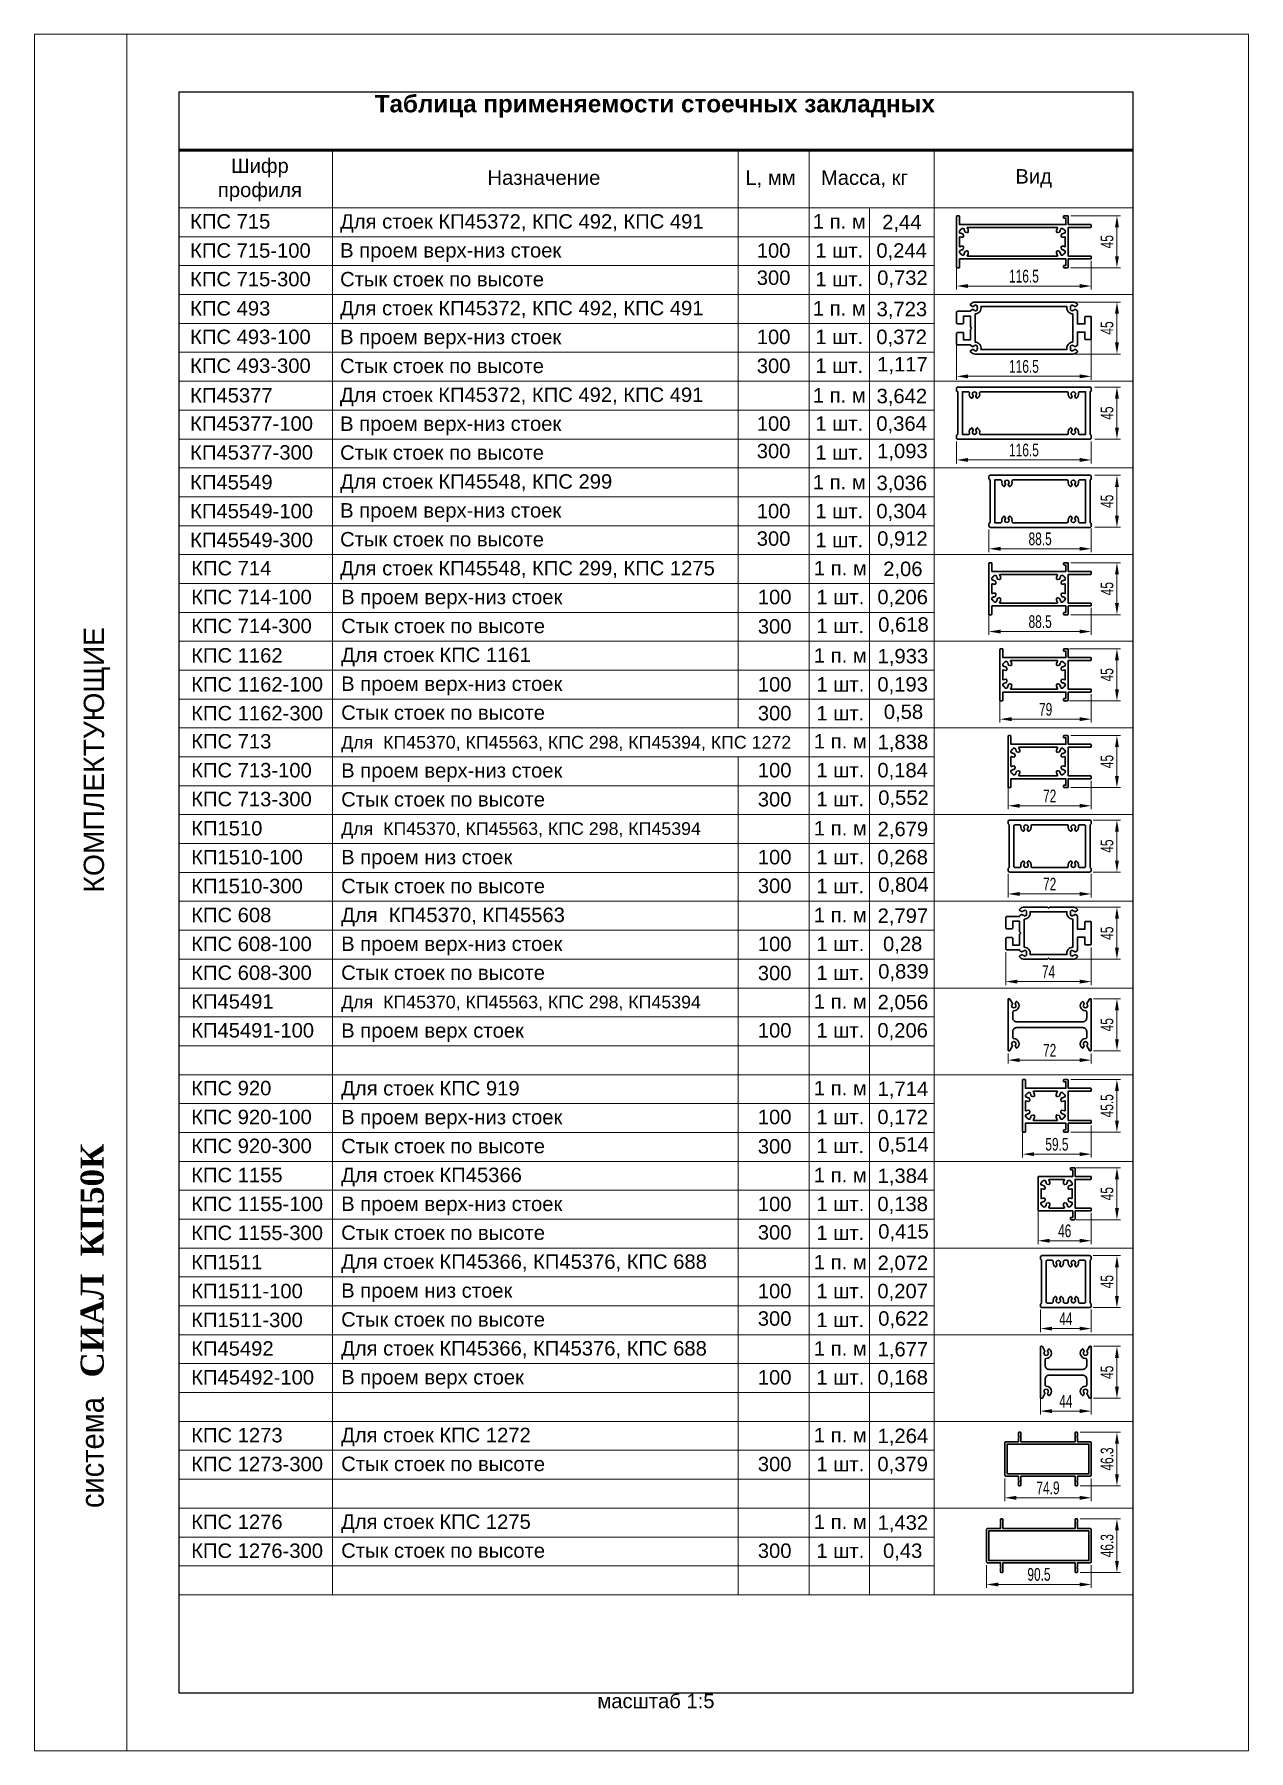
# Model space of a CAD drawing. Extents: x -37 to 4620, y -49 to 348.
# Drawn here: x 630 to 840, y 0 to 297 of the extents above; entities that cross this region are included whole.
import ezdxf
from ezdxf.enums import TextEntityAlignment as Align

# ---------------------------------------------------------------- set-up
doc = ezdxf.new("R2010")
doc.units = 0
doc.header["$LTSCALE"] = 5
doc.layers.get('0').update_dxf_attribs({"linetype": 'CONTINUOUS', "lineweight": 30})
doc.layers.get('DEFPOINTS').update_dxf_attribs({"linetype": 'CONTINUOUS'})
for name, color, linetype, lineweight in [('3', 1, 'CONTINUOUS', 20), ('4', 160, 'CONTINUOUS', 18), ('Рамки', 1, 'CONTINUOUS', 15), ('Текстовый', 7, 'CONTINUOUS', 9)]:
    doc.layers.add(name, color=color, linetype=linetype, lineweight=lineweight)
doc.layers.add('Скрытые', color=14, linetype='CONTINUOUS', plot=False)
doc.styles.add('22', font='RUSS.SHX', dxfattribs={"width": 0.7, "height": 2.2})
doc.styles.add('4', font='RUSS.shx', dxfattribs={"width": 0.7, "height": 3.5})
doc.styles.add('Каталожный', font='arial.ttf', dxfattribs={"height": 2.5})
doc.styles.add('Фирм', font='arial.ttf', dxfattribs={"height": 3.5})
doc.styles.add('Фирм5', font='timesbd.ttf', dxfattribs={"height": 4})
doc.dimstyles.new('MX1$0', dxfattribs={"dimtxt": 2.5, "dimasz": 3, "dimexe": 1.3, "dimexo": 0.6, "dimgap": 0.6, "dimtad": 1, "dimdsep": 46, "dimtxsty": '4', "dimcen": 0, "dimclrd": 256, "dimclre": 256, "dimclrt": 256, "dimaunit": 1, "dimadec": 0, "dimazin": 0, "dimtfac": 1, "dimtmove": 0, "dimatfit": 3, "dimfxl": 1, "dimtvp": 1, "dimtolj": 1, "dimlwd": -1, "dimlwe": -1, "dimarcsym": 0})

msp = doc.modelspace()

# ---------------------------------------------------------------- texts
at = {"layer": 'Скрытые', "linetype": 'Continuous', "insert": (655, 9.853), "char_height": 3.5, "width": 165, "attachment_point": 1, "style": 'Каталожный'}
msp.add_mtext('\\pxqc;{\\H0.71429x;масштаб 1:5}', dxfattribs=at)
at = {"layer": 'Текстовый', "style": 'Фирм'}
msp.add_text('КОМПЛЕКТУЮЩИЕ', height=3.5, rotation=90, dxfattribs=at).set_placement((642.043, 148.5))
at = {"layer": 'Текстовый', "style": 'Фирм5'}
msp.add_text('СИАЛ  КП50К', height=4, rotation=90, dxfattribs=at).set_placement((642, 84.805), align=Align.CENTER)
at = {"layer": 'Текстовый', "style": 'Фирм', "width": 0.9}
msp.add_text(' система ', height=4, rotation=90, dxfattribs=at).set_placement((642, 51.576), align=Align.CENTER)
at = {"layer": 'Текстовый', "color": 1, "linetype": 'Continuous', "style": 'Каталожный'}
for s, insert, char_height, width, attachment_point in [('\\pxqc;{\\fArial|b1|i0|c204|p34;\\C256;Таблица применяемости стоечных закладных}', (654.803, 286.5), 3, 165, 1), ('\\pxqc;Шифр профиля', (659.474, 275.51), 2.5, 19.07565, 1), ('\\pxqc;Назначение', (708.59, 273.454), 2.5, 19.07565, 1), ('\\pxqc;L, мм', (751.269, 273.454), 2.5, 12.07883, 1), ('\\pxqc;Масса, кг', (764.005, 273.454), 2.5, 19.09455, 1), ('\\pxqc;Вид', (802.811, 272.063), 2.5, 34.37828, 5), ('\\pxql;КПС 715', (656.946, 265.881), 2.5, 15.84446, 1), ('\\pxql;Для стоек КП45372, КПС 492, КПС 491', (682.888, 265.88), 2.5, 68.83715, 1), ('\\pxqc;1 п. м', (763.991, 265.881), 2.5, 10.42637, 1), ('\\pxqc;2,44', (774.418, 265.759), 2.5, 11.20993, 1), ('\\pxql;КПС 715-100', (656.946, 260.844), 2.5, 25.49315, 1), ('\\pxql;В проем верх-низ стоек', (682.884, 260.88), 2.5, 52.11519, 1), ('\\pxqc;100', (751.721, 260.844), 2.5, 12.25481, 1), ('\\pxqc;1 шт.', (763.992, 260.844), 2.5, 10.42637, 1), ('\\pxqc;0,244', (775.682, 260.844), 2.5, 8.60536, 1), ('\\pxql;КПС 715-300', (656.946, 255.895), 2.5, 24.08935, 1), ('\\pxql;Стык стоек по высоте', (682.879, 255.88), 2.5, 52.11519, 1), ('\\pxqc;300', (751.717, 256.143), 2.5, 12.25475, 1), ('\\pxqc;1 шт.', (763.987, 255.895), 2.5, 10.42637, 1), ('\\pxqc;0,732', (775.823, 256.143), 2.5, 8.60536, 1), ('\\pxql;КПС 493', (656.947, 250.839), 2.5, 15.84446, 1), ('\\pxql;Для стоек КП45372, КПС 492, КПС 491', (682.875, 250.88), 2.5, 68.83715, 1), ('\\pxqc;1 п. м', (763.992, 250.839), 2.5, 10.42637, 1), ('\\pxqc;3,723', (774.418, 250.717), 2.5, 11.20993, 1), ('\\pxql;КПС 493-100', (656.947, 245.899), 2.5, 25.49315, 1), ('\\pxql;В проем верх-низ стоек', (682.884, 245.879), 2.5, 52.11519, 1), ('\\pxqc;100', (751.721, 245.899), 2.5, 12.25481, 1), ('\\pxqc;1 шт.', (763.992, 245.899), 2.5, 10.42637, 1), ('\\pxqc;0,372', (775.683, 245.899), 2.5, 8.60536, 1), ('\\pxql;КПС 493-300', (656.947, 240.909), 2.5, 24.08935, 1), ('\\pxql;Стык стоек по высоте', (682.879, 240.879), 2.5, 52.11519, 1), ('\\pxqc;300', (751.717, 240.887), 2.5, 12.25475, 1), ('\\pxqc;1 шт.', (763.988, 240.909), 2.5, 10.42637, 1), ('\\pxqc;1,117', (775.823, 241.157), 2.5, 8.60536, 1), ('\\pxql;КП45377', (656.947, 235.781), 2.5, 15.84446, 1), ('\\pxql;Для стоек КП45372, КПС 492, КПС 491', (682.861, 235.88), 2.5, 68.83715, 1), ('\\pxqc;1 п. м', (763.992, 235.781), 2.5, 10.42637, 1), ('\\pxqc;3,642', (774.418, 235.659), 2.5, 11.20993, 1), ('\\pxql;КП45377-100', (656.947, 230.902), 2.5, 25.49315, 1), ('\\pxql;В проем верх-низ стоек', (682.884, 230.879), 2.5, 52.11519, 1), ('\\pxqc;100', (751.721, 230.902), 2.5, 12.25481, 1), ('\\pxqc;1 шт.', (763.992, 230.902), 2.5, 10.42637, 1), ('\\pxqc;0,364', (775.683, 230.902), 2.5, 8.60536, 1), ('\\pxql;КП45377-300', (656.947, 225.902), 2.5, 24.08935, 1), ('\\pxql;Стык стоек по высоте', (682.879, 225.879), 2.5, 52.11519, 1), ('\\pxqc;300', (751.717, 226.15), 2.5, 12.25475, 1), ('\\pxqc;1 шт.', (763.988, 225.902), 2.5, 10.42637, 1), ('\\pxqc;1,093', (775.823, 226.15), 2.5, 8.60536, 1), ('\\pxql;КП45549', (656.947, 220.754), 2.5, 15.84446, 1), ('\\pxql;Для стоек КП45548, КПС 299', (682.889, 220.88), 2.5, 52.11519, 1), ('\\pxqc;1 п. м', (763.992, 220.754), 2.5, 10.42637, 1), ('\\pxqc;3,036', (774.418, 220.632), 2.5, 11.20993, 1), ('\\pxql;КП45549-100', (656.947, 215.754), 2.5, 25.49315, 1), ('\\pxql;В проем верх-низ стоек', (682.884, 215.879), 2.5, 52.11519, 1), ('\\pxqc;100', (751.721, 215.754), 2.5, 12.25481, 1), ('\\pxqc;1 шт.', (763.992, 215.753), 2.5, 10.42637, 1), ('\\pxqc;0,304', (775.683, 215.754), 2.5, 8.60536, 1), ('\\pxql;Стык стоек по высоте', (682.879, 210.879), 2.5, 52.11519, 1), ('\\pxqc;300', (751.717, 211.001), 2.5, 12.25475, 1), ('\\pxqc;0,912', (775.823, 211.001), 2.5, 8.60536, 1), ('\\pxql;КП45549-300', (656.947, 210.754), 2.5, 24.08935, 1), ('\\pxqc;1 шт.', (763.988, 210.753), 2.5, 10.42637, 1), ('\\pxql;КПС 714', (657.127, 205.879), 2.5, 15.84446, 1), ('\\pxql;Для стоек КП45548, КПС 299, КПС 1275', (682.889, 205.88), 2.5, 67.81268, 1), ('\\pxqc;1 п. м', (764.172, 205.879), 2.5, 10.42637, 1), ('\\pxqc;2,06', (774.598, 205.757), 2.5, 11.20993, 1), ('\\pxql;КПС 714-100', (657.127, 200.879), 2.5, 25.49315, 1), ('\\pxql;В проем верх-низ стоек', (683.065, 200.879), 2.5, 52.11519, 1), ('\\pxqc;100', (751.902, 200.879), 2.5, 12.25481, 1), ('\\pxqc;1 шт.', (764.172, 200.879), 2.5, 10.42637, 1), ('\\pxqc;0,206', (775.863, 200.879), 2.5, 8.60536, 1), ('\\pxqc;0,618', (776.004, 196.127), 2.5, 8.60536, 1), ('\\pxql;КПС 714-300', (657.127, 195.879), 2.5, 24.08935, 1), ('\\pxql;Стык стоек по высоте', (683.06, 195.879), 2.5, 52.11519, 1), ('\\pxqc;300', (751.898, 195.799), 2.5, 12.25475, 1), ('\\pxqc;1 шт.', (764.168, 195.879), 2.5, 10.42637, 1), ('\\pxql;КПС 1162', (657.127, 190.778), 2.5, 15.84446, 1), ('\\pxql;Для стоек КПС 1161', (683.069, 190.88), 2.5, 62.19425, 1), ('\\pxqc;1 п. м', (764.172, 190.778), 2.5, 10.42637, 1), ('\\pxqc;1,933', (774.598, 190.656), 2.5, 11.20993, 1), ('\\pxql;КПС 1162-100', (657.127, 185.778), 2.5, 25.49315, 1), ('\\pxql;В проем верх-низ стоек', (683.065, 185.879), 2.5, 52.11519, 1), ('\\pxqc;100', (751.902, 185.778), 2.5, 12.25481, 1), ('\\pxqc;1 шт.', (764.172, 185.777), 2.5, 10.42637, 1), ('\\pxqc;0,193', (775.863, 185.778), 2.5, 8.60536, 1), ('\\pxql;КПС 1162-300', (657.127, 180.778), 2.5, 24.08935, 1), ('\\pxql;Стык стоек по высоте', (683.06, 180.879), 2.5, 52.11519, 1), ('\\pxqc;300', (751.898, 180.786), 2.5, 12.25475, 1), ('\\pxqc;1 шт.', (764.168, 180.777), 2.5, 10.42637, 1), ('\\pxqc;0,58', (776.004, 181.025), 2.5, 8.60536, 1), ('\\pxql;КПС 713', (657.127, 175.92), 2.5, 15.84446, 1), ('\\pxql;Для  КП45370, КП45563, КПС 298, КП45394, КПС 1272', (683.069, 175.598), 2.2, 78.57371, 1), ('\\pxqc;1 п. м', (764.172, 175.92), 2.5, 10.42637, 1), ('\\pxqc;1,838', (774.598, 175.798), 2.5, 11.20993, 1), ('\\pxql;КПС 713-100', (657.127, 170.92), 2.5, 25.49315, 1), ('\\pxql;В проем верх-низ стоек', (683.065, 170.879), 2.5, 52.11519, 1), ('\\pxqc;100', (751.902, 170.92), 2.5, 12.25481, 1), ('\\pxqc;1 шт.', (764.172, 170.92), 2.5, 10.42637, 1), ('\\pxqc;0,184', (775.863, 170.92), 2.5, 8.60536, 1), ('\\pxql;КПС 713-300', (657.127, 165.92), 2.5, 24.08935, 1), ('\\pxql;Стык стоек по высоте', (683.06, 165.879), 2.5, 52.11519, 1), ('\\pxqc;300', (751.898, 165.888), 2.5, 12.25475, 1), ('\\pxqc;1 шт.', (764.168, 165.92), 2.5, 10.42637, 1), ('\\pxqc;0,552', (776.004, 166.168), 2.5, 8.60536, 1), ('\\pxql;КП1510', (657.127, 160.868), 2.5, 15.84446, 1), ('\\pxql;Для  КП45370, КП45563, КПС 298, КП45394', (683.069, 160.654), 2.2, 78.57371, 1), ('\\pxqc;1 п. м', (764.172, 160.868), 2.5, 10.42637, 1), ('\\pxqc;2,679', (774.598, 160.746), 2.5, 11.20993, 1), ('\\pxql;КП1510-100', (657.127, 155.868), 2.5, 25.49315, 1), ('\\pxql;В проем низ стоек', (683.065, 155.879), 2.5, 52.11519, 1), ('\\pxqc;100', (751.902, 155.868), 2.5, 12.25481, 1), ('\\pxqc;1 шт.', (764.172, 155.868), 2.5, 10.42637, 1), ('\\pxqc;0,268', (775.863, 155.868), 2.5, 8.60536, 1), ('\\pxql;КП1510-300', (657.127, 150.868), 2.5, 24.08935, 1), ('\\pxql;Стык стоек по высоте', (683.06, 150.879), 2.5, 52.11519, 1), ('\\pxqc;300', (751.898, 150.909), 2.5, 12.25475, 1), ('\\pxqc;1 шт.', (764.168, 150.868), 2.5, 10.42637, 1), ('\\pxqc;0,804', (776.004, 151.116), 2.5, 8.60536, 1), ('\\pxql;КПС 608', (657.127, 145.861), 2.5, 15.84446, 1), ('\\pxql;Для  КП45370, КП45563', (683.069, 145.88), 2.5, 73.01601, 1), ('\\pxqc;1 п. м', (764.172, 145.861), 2.5, 10.42637, 1), ('\\pxqc;2,797', (774.598, 145.739), 2.5, 11.20993, 1), ('\\pxql;КПС 608-100', (657.127, 140.861), 2.5, 25.49315, 1), ('\\pxql;В проем верх-низ стоек', (683.065, 140.879), 2.5, 52.11519, 1), ('\\pxqc;100', (751.902, 140.861), 2.5, 12.25481, 1), ('\\pxqc;1 шт.', (764.172, 140.861), 2.5, 10.42637, 1), ('\\pxqc;0,28', (775.863, 140.861), 2.5, 8.60536, 1), ('\\pxql;КПС 608-300', (657.127, 135.861), 2.5, 24.08935, 1), ('\\pxql;Стык стоек по высоте', (683.06, 135.879), 2.5, 52.11519, 1), ('\\pxqc;300', (751.898, 135.813), 2.5, 12.25475, 1), ('\\pxqc;1 шт.', (764.168, 135.861), 2.5, 10.42637, 1), ('\\pxqc;0,839', (776.004, 136.109), 2.5, 8.60536, 1), ('\\pxql;КП45491', (657.127, 130.905), 2.5, 15.84446, 1), ('\\pxqc;1 п. м', (764.172, 130.905), 2.5, 10.42637, 1), ('\\pxqc;2,056', (774.598, 130.783), 2.5, 11.20993, 1), ('\\pxql;Для  КП45370, КП45563, КПС 298, КП45394', (683.069, 130.647), 2.2, 78.57371, 1), ('\\pxql;КП45491-100', (657.127, 125.905), 2.5, 25.49315, 1), ('\\pxql;В проем верх стоек', (683.065, 125.879), 2.5, 52.11519, 1), ('\\pxqc;100', (751.902, 125.905), 2.5, 12.25481, 1), ('\\pxqc;1 шт.', (764.172, 125.905), 2.5, 10.42637, 1), ('\\pxqc;0,206', (775.863, 125.905), 2.5, 8.60536, 1), ('\\pxql;КПС 920', (657.127, 115.905), 2.5, 15.84446, 1), ('\\pxql;Для стоек КПС 919', (683.069, 115.88), 2.5, 62.19425, 1), ('\\pxqc;1 п. м', (764.172, 115.905), 2.5, 10.42637, 1), ('\\pxqc;1,714', (774.598, 115.783), 2.5, 11.20993, 1), ('\\pxql;КПС 920-100', (657.127, 110.905), 2.5, 25.49315, 1), ('\\pxql;В проем верх-низ стоек', (683.065, 110.879), 2.5, 52.11519, 1), ('\\pxqc;100', (751.902, 110.905), 2.5, 12.25481, 1), ('\\pxqc;1 шт.', (764.172, 110.904), 2.5, 10.42637, 1), ('\\pxqc;0,172', (775.863, 110.905), 2.5, 8.60536, 1), ('\\pxql;КПС 920-300', (657.127, 105.905), 2.5, 24.08935, 1), ('\\pxql;Стык стоек по высоте', (683.06, 105.879), 2.5, 52.11519, 1), ('\\pxqc;300', (751.898, 105.827), 2.5, 12.25475, 1), ('\\pxqc;1 шт.', (764.168, 105.904), 2.5, 10.42637, 1), ('\\pxqc;0,514', (776.004, 106.152), 2.5, 8.60536, 1), ('\\pxql;КПС 1155', (657.127, 100.859), 2.5, 15.84446, 1), ('\\pxql;Для стоек КП45366', (683.069, 100.88), 2.5, 62.19425, 1), ('\\pxqc;1 п. м', (764.172, 100.859), 2.5, 10.42637, 1), ('\\pxqc;1,384', (774.598, 100.737), 2.5, 11.20993, 1), ('\\pxql;КПС 1155-100', (657.127, 95.859), 2.5, 25.49315, 1), ('\\pxql;В проем верх-низ стоек', (683.065, 95.879), 2.5, 52.11519, 1), ('\\pxqc;100', (751.902, 95.859), 2.5, 12.25481, 1), ('\\pxqc;1 шт.', (764.172, 95.859), 2.5, 10.42637, 1), ('\\pxqc;0,138', (775.863, 95.859), 2.5, 8.60536, 1), ('\\pxql;КПС 1155-300', (657.127, 90.859), 2.5, 24.08935, 1), ('\\pxql;Стык стоек по высоте', (683.06, 90.879), 2.5, 52.11519, 1), ('\\pxqc;300', (751.898, 90.933), 2.5, 12.25475, 1), ('\\pxqc;1 шт.', (764.168, 90.859), 2.5, 10.42637, 1), ('\\pxqc;0,415', (776.004, 91.107), 2.5, 8.60536, 1), ('\\pxql;КП1511', (657.127, 85.787), 2.5, 15.84446, 1), ('\\pxql;Для стоек КП45366, КП45376, КПС 688', (683.069, 85.88), 2.5, 68.50388, 1), ('\\pxqc;1 п. м', (764.172, 85.787), 2.5, 10.42637, 1), ('\\pxqc;2,072', (774.598, 85.665), 2.5, 11.20993, 1), ('\\pxql;КП1511-100', (657.127, 80.787), 2.5, 25.49315, 1), ('\\pxql;В проем низ стоек', (683.065, 80.879), 2.5, 52.11519, 1), ('\\pxqc;100', (751.902, 80.787), 2.5, 12.25481, 1), ('\\pxqc;1 шт.', (764.173, 80.787), 2.5, 10.42637, 1), ('\\pxqc;0,207', (775.863, 80.787), 2.5, 8.60536, 1), ('\\pxql;КП1511-300', (657.127, 75.787), 2.5, 24.08935, 1), ('\\pxql;Стык стоек по высоте', (683.06, 75.879), 2.5, 52.11519, 1), ('\\pxqc;300', (751.898, 76.035), 2.5, 12.25475, 1), ('\\pxqc;1 шт.', (764.168, 75.787), 2.5, 10.42637, 1), ('\\pxqc;0,622', (776.004, 76.035), 2.5, 8.60536, 1), ('\\pxql;КП45492', (657.127, 70.85), 2.5, 15.84446, 1), ('\\pxql;Для стоек КП45366, КП45376, КПС 688', (683.056, 70.88), 2.5, 68.50388, 1), ('\\pxqc;1 п. м', (764.172, 70.861), 2.5, 10.42637, 1), ('\\pxqc;1,677', (774.598, 70.728), 2.5, 11.20993, 1), ('\\pxql;КП45492-100', (657.127, 65.85), 2.5, 25.49315, 1), ('\\pxql;В проем верх стоек', (683.065, 65.879), 2.5, 52.11519, 1), ('\\pxqc;100', (751.902, 65.85), 2.5, 12.25481, 1), ('\\pxqc;1 шт.', (764.173, 65.849), 2.5, 10.42637, 1), ('\\pxqc;0,168', (775.863, 65.85), 2.5, 8.60536, 1), ('\\pxql;КПС 1273', (657.127, 55.85, -0.004), 2.5, 15.84446, 1), ('\\pxql;Для стоек КПС 1272', (683.056, 55.88, -0.004), 2.5, 68.50388, 1), ('\\pxqc;1 п. м', (764.172, 55.861, -0.004), 2.5, 10.42637, 1), ('\\pxqc;1,264', (774.598, 55.728, -0.004), 2.5, 11.20993, 1), ('\\pxql;КПС 1273-300', (657.127, 50.85, -0.004), 2.5, 25.49315, 1), ('\\pxql;Стык стоек по высоте', (683.065, 50.879, -0.004), 2.5, 52.11519, 1), ('\\pxqc;300', (751.902, 50.85, -0.004), 2.5, 12.25481, 1), ('\\pxqc;1 шт.', (764.173, 50.849, -0.004), 2.5, 10.42637, 1), ('\\pxqc;0,379', (775.863, 50.85, -0.004), 2.5, 8.60536, 1), ('\\pxql;КПС 1276', (657.127, 40.85, -0.004), 2.5, 15.84446, 1), ('\\pxql;Для стоек КПС 1275', (683.056, 40.88, -0.004), 2.5, 68.50388, 1), ('\\pxqc;1 п. м', (764.172, 40.861, -0.004), 2.5, 10.42637, 1), ('\\pxqc;1,432', (774.598, 40.728, -0.004), 2.5, 11.20993, 1), ('\\pxql;КПС 1276-300', (657.127, 35.85, -0.004), 2.5, 25.49315, 1), ('\\pxql;Стык стоек по высоте', (683.065, 35.879, -0.004), 2.5, 52.11519, 1), ('\\pxqc;300', (751.902, 35.85, -0.004), 2.5, 12.25481, 1), ('\\pxqc;1 шт.', (764.173, 35.849, -0.004), 2.5, 10.42637, 1), ('\\pxqc;0,43', (775.863, 35.85, -0.004), 2.5, 8.60536, 1)]:
    msp.add_mtext(s, dxfattribs=dict(at, insert=insert, char_height=char_height, width=width, attachment_point=attachment_point))

# ---------------------------------------------------------------- blocks, each defined once
blk = doc.blocks.new('*D104')
at = {"layer": '4', "transparency": 16777216}
for p, q in [((789.49, 226.56), (789.49, 222.75)), ((812.79, 226.56), (812.79, 222.75)), ((791.49, 223.35), (810.79, 223.35))]:
    blk.add_line(p, q, dxfattribs=at)
for points in [[(791.49, 223.69), (791.49, 223.02), (789.49, 223.35)], [(810.79, 223.69), (810.79, 223.02), (812.79, 223.35)]]:
    blk.add_solid(points, dxfattribs=at)
at = {"layer": 'DEFPOINTS', "color": 0, "transparency": 16777216}
for p in [(789.49, 227.16), (812.79, 227.16), (812.79, 223.35)]:
    blk.add_point(p, dxfattribs=at)
at = {"layer": '4', "transparency": 16777216, "insert": (801.14, 225.05), "char_height": 2.2, "attachment_point": 5, "style": '22'}
blk.add_mtext('\\A1;116.5', dxfattribs=at)
blk = doc.blocks.new('*D105')
at = {"layer": '4', "transparency": 16777216}
for p, q in [((813.39, 235.96), (817.82, 235.96)), ((817.22, 233.96), (817.22, 228.96)), ((813.39, 226.96), (817.82, 226.96))]:
    blk.add_line(p, q, dxfattribs=at)
for points in [[(816.89, 233.96), (817.56, 233.96), (817.22, 235.96)], [(816.89, 228.96), (817.56, 228.96), (817.22, 226.96)]]:
    blk.add_solid(points, dxfattribs=at)
at = {"layer": 'DEFPOINTS', "color": 0, "transparency": 16777216}
for p in [(812.79, 235.96), (812.79, 226.96), (817.22, 226.96)]:
    blk.add_point(p, dxfattribs=at)
at = {"layer": '4', "transparency": 16777216, "insert": (815.52, 231.46), "char_height": 2.2, "attachment_point": 5, "rotation": 90, "style": '22'}
blk.add_mtext('\\A1;45', dxfattribs=at)
blk = doc.blocks.new('*D106')
at = {"layer": '4', "transparency": 16777216}
for p, q in [((808.92, 250.68), (817.82, 250.68)), ((817.22, 248.68), (817.22, 243.68)), ((808.92, 241.68), (817.82, 241.68))]:
    blk.add_line(p, q, dxfattribs=at)
for points in [[(816.89, 248.68), (817.56, 248.68), (817.22, 250.68)], [(816.89, 243.68), (817.56, 243.68), (817.22, 241.68)]]:
    blk.add_solid(points, dxfattribs=at)
at = {"layer": 'DEFPOINTS', "color": 0, "transparency": 16777216}
for p in [(808.32, 250.68), (808.32, 241.68), (817.22, 241.68)]:
    blk.add_point(p, dxfattribs=at)
at = {"layer": '4', "transparency": 16777216, "insert": (815.52, 246.18), "char_height": 2.2, "attachment_point": 5, "rotation": 90, "style": '22'}
blk.add_mtext('\\A1;45', dxfattribs=at)
blk = doc.blocks.new('*D107')
at = {"layer": '4', "transparency": 16777216}
for p, q in [((789.49, 244.05), (789.49, 237.22)), ((812.79, 244.05), (812.79, 237.22)), ((810.79, 237.82), (791.49, 237.82))]:
    blk.add_line(p, q, dxfattribs=at)
for points in [[(791.49, 238.15), (791.49, 237.48), (789.49, 237.82)], [(810.79, 238.15), (810.79, 237.48), (812.79, 237.82)]]:
    blk.add_solid(points, dxfattribs=at)
at = {"layer": 'DEFPOINTS', "color": 0, "transparency": 16777216}
for p in [(789.49, 244.65), (812.79, 244.65), (789.49, 237.82)]:
    blk.add_point(p, dxfattribs=at)
at = {"layer": '4', "transparency": 16777216, "insert": (801.14, 239.52), "char_height": 2.2, "attachment_point": 5, "style": '22'}
blk.add_mtext('\\A1;116.5', dxfattribs=at)
blk = doc.blocks.new('*D110')
at = {"layer": '4', "transparency": 16777216}
for p, q in [((809.24, 265.61), (817.82, 265.61)), ((817.22, 258.61), (817.22, 263.61)), ((809.24, 256.61), (817.82, 256.61))]:
    blk.add_line(p, q, dxfattribs=at)
for points in [[(816.89, 263.61), (817.56, 263.61), (817.22, 265.61)], [(816.89, 258.61), (817.56, 258.61), (817.22, 256.61)]]:
    blk.add_solid(points, dxfattribs=at)
at = {"layer": 'DEFPOINTS', "color": 0, "transparency": 16777216}
for p in [(808.64, 265.61), (817.22, 265.61), (808.64, 256.61)]:
    blk.add_point(p, dxfattribs=at)
at = {"layer": '4', "transparency": 16777216, "insert": (815.52, 261.11), "char_height": 2.2, "attachment_point": 5, "rotation": 90, "style": '22'}
blk.add_mtext('\\A1;45', dxfattribs=at)
blk = doc.blocks.new('*D111')
at = {"layer": '4', "transparency": 16777216}
for p, q in [((789.49, 256.84), (789.49, 252.84)), ((812.79, 257.78), (812.79, 252.84)), ((810.79, 253.44), (791.49, 253.44))]:
    blk.add_line(p, q, dxfattribs=at)
for points in [[(791.49, 253.78), (791.49, 253.11), (789.49, 253.44)], [(810.79, 253.78), (810.79, 253.11), (812.79, 253.44)]]:
    blk.add_solid(points, dxfattribs=at)
at = {"layer": 'DEFPOINTS', "color": 0, "transparency": 16777216}
for p in [(789.49, 257.44), (812.79, 258.38), (789.49, 253.44)]:
    blk.add_point(p, dxfattribs=at)
at = {"layer": '4', "transparency": 16777216, "insert": (801.14, 255.14), "char_height": 2.2, "attachment_point": 5, "style": '22'}
blk.add_mtext('\\A1;116.5', dxfattribs=at)
blk = doc.blocks.new('*D70')
at = {"layer": '4', "transparency": 16777216}
for p, q in [((797.99, 138.16), (797.99, 132.48)), ((812.79, 138.96), (812.79, 132.48)), ((810.79, 133.08), (799.99, 133.08))]:
    blk.add_line(p, q, dxfattribs=at)
for points in [[(799.99, 133.41), (799.99, 132.75), (797.99, 133.08)], [(810.79, 133.41), (810.79, 132.75), (812.79, 133.08)]]:
    blk.add_solid(points, dxfattribs=at)
at = {"layer": 'DEFPOINTS', "color": 0, "transparency": 16777216}
for p in [(797.99, 138.76), (812.79, 139.56), (797.99, 133.08)]:
    blk.add_point(p, dxfattribs=at)
at = {"layer": '4', "transparency": 16777216, "insert": (805.39, 134.78), "char_height": 2.2, "attachment_point": 5, "style": '22'}
blk.add_mtext('\\A1;74', dxfattribs=at)
blk = doc.blocks.new('*D71')
at = {"layer": '4', "transparency": 16777216}
for p, q in [((798.39, 151.73), (798.39, 147.65)), ((812.79, 151.73), (812.79, 147.65)), ((810.79, 148.25), (800.39, 148.25))]:
    blk.add_line(p, q, dxfattribs=at)
for points in [[(800.39, 148.58), (800.39, 147.91), (798.39, 148.25)], [(810.79, 148.58), (810.79, 147.91), (812.79, 148.25)]]:
    blk.add_solid(points, dxfattribs=at)
at = {"layer": 'DEFPOINTS', "color": 0, "transparency": 16777216}
for p in [(798.39, 152.33), (812.79, 152.33), (798.39, 148.25)]:
    blk.add_point(p, dxfattribs=at)
at = {"layer": '4', "transparency": 16777216, "insert": (805.59, 149.95), "char_height": 2.2, "attachment_point": 5, "style": '22'}
blk.add_mtext('\\A1;72', dxfattribs=at)
blk = doc.blocks.new('*D72')
at = {"layer": '4', "transparency": 16777216}
for p, q in [((813.09, 161.03), (817.82, 161.03)), ((817.22, 159.03), (817.22, 154.03)), ((813.09, 152.03), (817.82, 152.03))]:
    blk.add_line(p, q, dxfattribs=at)
for points in [[(816.89, 159.03), (817.56, 159.03), (817.22, 161.03)], [(816.89, 154.03), (817.56, 154.03), (817.22, 152.03)]]:
    blk.add_solid(points, dxfattribs=at)
at = {"layer": 'DEFPOINTS', "color": 0, "transparency": 16777216}
for p in [(812.49, 161.03), (812.49, 152.03), (817.22, 152.03)]:
    blk.add_point(p, dxfattribs=at)
at = {"layer": '4', "transparency": 16777216, "insert": (815.52, 156.53), "char_height": 2.2, "attachment_point": 5, "rotation": 90, "style": '22'}
blk.add_mtext('\\A1;45', dxfattribs=at)
blk = doc.blocks.new('*D73')
at = {"layer": '4', "transparency": 16777216}
for p, q in [((795.09, 211.29), (795.09, 207.38)), ((812.79, 211.49), (812.79, 207.38)), ((797.09, 207.98), (810.79, 207.98))]:
    blk.add_line(p, q, dxfattribs=at)
for points in [[(797.09, 208.31), (797.09, 207.65), (795.09, 207.98)], [(810.79, 208.31), (810.79, 207.65), (812.79, 207.98)]]:
    blk.add_solid(points, dxfattribs=at)
at = {"layer": 'DEFPOINTS', "color": 0, "transparency": 16777216}
for p in [(795.09, 211.89), (812.79, 212.09), (812.79, 207.98)]:
    blk.add_point(p, dxfattribs=at)
at = {"layer": '4', "transparency": 16777216, "insert": (803.94, 209.68), "char_height": 2.2, "attachment_point": 5, "style": '22'}
blk.add_mtext('\\A1;88.5', dxfattribs=at)
blk = doc.blocks.new('*D74')
at = {"layer": '4', "transparency": 16777216}
for p, q in [((813.39, 220.69), (817.82, 220.69)), ((817.22, 218.69), (817.22, 213.69)), ((813.39, 211.69), (817.82, 211.69))]:
    blk.add_line(p, q, dxfattribs=at)
for points in [[(816.89, 218.69), (817.56, 218.69), (817.22, 220.69)], [(816.89, 213.69), (817.56, 213.69), (817.22, 211.69)]]:
    blk.add_solid(points, dxfattribs=at)
at = {"layer": 'DEFPOINTS', "color": 0, "transparency": 16777216}
for p in [(812.79, 220.69), (812.79, 211.69), (817.22, 211.69)]:
    blk.add_point(p, dxfattribs=at)
at = {"layer": '4', "transparency": 16777216, "insert": (815.52, 216.19), "char_height": 2.2, "attachment_point": 5, "rotation": 90, "style": '22'}
blk.add_mtext('\\A1;45', dxfattribs=at)
blk = doc.blocks.new('*D75')
at = {"layer": '4', "transparency": 16777216}
for p, q in [((809.57, 145.96), (817.82, 145.96)), ((817.22, 143.96), (817.22, 138.96)), ((809.57, 136.96), (817.82, 136.96))]:
    blk.add_line(p, q, dxfattribs=at)
for points in [[(816.89, 143.96), (817.56, 143.96), (817.22, 145.96)], [(816.89, 138.96), (817.56, 138.96), (817.22, 136.96)]]:
    blk.add_solid(points, dxfattribs=at)
at = {"layer": 'DEFPOINTS', "color": 0, "transparency": 16777216}
for p in [(808.97, 145.96), (808.97, 136.96), (817.22, 136.96)]:
    blk.add_point(p, dxfattribs=at)
at = {"layer": '4', "transparency": 16777216, "insert": (815.52, 141.46), "char_height": 2.2, "attachment_point": 5, "rotation": 90, "style": '22'}
blk.add_mtext('\\A1;45', dxfattribs=at)
blk = doc.blocks.new('*D76')
at = {"layer": '4', "transparency": 16777216}
for p, q in [((809.24, 205.57), (817.82, 205.57)), ((817.22, 198.57), (817.22, 203.57)), ((809.24, 196.57), (817.82, 196.57))]:
    blk.add_line(p, q, dxfattribs=at)
for points in [[(816.89, 203.57), (817.56, 203.57), (817.22, 205.57)], [(816.89, 198.57), (817.56, 198.57), (817.22, 196.57)]]:
    blk.add_solid(points, dxfattribs=at)
at = {"layer": 'DEFPOINTS', "color": 0, "transparency": 16777216}
for p in [(808.64, 205.57), (817.22, 205.57), (808.64, 196.57)]:
    blk.add_point(p, dxfattribs=at)
at = {"layer": '4', "transparency": 16777216, "insert": (815.52, 201.07), "char_height": 2.2, "attachment_point": 5, "rotation": 90, "style": '22'}
blk.add_mtext('\\A1;45', dxfattribs=at)
blk = doc.blocks.new('*D77')
at = {"layer": '4', "transparency": 16777216}
for p, q in [((795.09, 196.8), (795.09, 193.06)), ((812.79, 197.74), (812.79, 193.06)), ((810.79, 193.66), (797.09, 193.66))]:
    blk.add_line(p, q, dxfattribs=at)
for points in [[(797.09, 193.99), (797.09, 193.32), (795.09, 193.66)], [(810.79, 193.99), (810.79, 193.32), (812.79, 193.66)]]:
    blk.add_solid(points, dxfattribs=at)
at = {"layer": 'DEFPOINTS', "color": 0, "transparency": 16777216}
for p in [(795.09, 197.4), (812.79, 198.34), (795.09, 193.66)]:
    blk.add_point(p, dxfattribs=at)
at = {"layer": '4', "transparency": 16777216, "insert": (803.94, 195.36), "char_height": 2.2, "attachment_point": 5, "style": '22'}
blk.add_mtext('\\A1;88.5', dxfattribs=at)
blk = doc.blocks.new('*D78')
at = {"layer": '4', "transparency": 16777216}
for p, q in [((809.24, 175.66), (817.82, 175.66)), ((817.22, 168.66), (817.22, 173.66)), ((809.24, 166.66), (817.82, 166.66))]:
    blk.add_line(p, q, dxfattribs=at)
for points in [[(816.89, 173.66), (817.56, 173.66), (817.22, 175.66)], [(816.89, 168.66), (817.56, 168.66), (817.22, 166.66)]]:
    blk.add_solid(points, dxfattribs=at)
at = {"layer": 'DEFPOINTS', "color": 0, "transparency": 16777216}
for p in [(808.64, 175.66), (817.22, 175.66), (808.64, 166.66)]:
    blk.add_point(p, dxfattribs=at)
at = {"layer": '4', "transparency": 16777216, "insert": (815.52, 171.16), "char_height": 2.2, "attachment_point": 5, "rotation": 90, "style": '22'}
blk.add_mtext('\\A1;45', dxfattribs=at)
blk = doc.blocks.new('*D79')
at = {"layer": '4', "transparency": 16777216}
for p, q in [((798.39, 166.9), (798.39, 162.9)), ((812.79, 167.83), (812.79, 162.9)), ((810.79, 163.5), (800.39, 163.5))]:
    blk.add_line(p, q, dxfattribs=at)
for points in [[(800.39, 163.83), (800.39, 163.17), (798.39, 163.5)], [(810.79, 163.83), (810.79, 163.17), (812.79, 163.5)]]:
    blk.add_solid(points, dxfattribs=at)
at = {"layer": 'DEFPOINTS', "color": 0, "transparency": 16777216}
for p in [(798.39, 167.5), (812.79, 168.43), (798.39, 163.5)]:
    blk.add_point(p, dxfattribs=at)
at = {"layer": '4', "transparency": 16777216, "insert": (805.59, 165.2), "char_height": 2.2, "attachment_point": 5, "style": '22'}
blk.add_mtext('\\A1;72', dxfattribs=at)
blk = doc.blocks.new('*D80')
at = {"layer": '4', "transparency": 16777216}
for p, q in [((796.99, 182.39), (796.99, 177.89)), ((812.79, 182.84), (812.79, 177.89)), ((798.99, 178.49), (810.79, 178.49))]:
    blk.add_line(p, q, dxfattribs=at)
for points in [[(798.99, 178.83), (798.99, 178.16), (796.99, 178.49)], [(810.79, 178.83), (810.79, 178.16), (812.79, 178.49)]]:
    blk.add_solid(points, dxfattribs=at)
at = {"layer": 'DEFPOINTS', "color": 0, "transparency": 16777216}
for p in [(796.99, 182.99, 0.02), (812.79, 183.44, 0.02), (812.79, 178.49)]:
    blk.add_point(p, dxfattribs=at)
at = {"layer": '4', "transparency": 16777216, "insert": (804.89, 180.19), "char_height": 2.2, "attachment_point": 5, "style": '22'}
blk.add_mtext('\\A1;79', dxfattribs=at)
blk = doc.blocks.new('*D81')
at = {"layer": '4', "transparency": 16777216}
for p, q in [((808.99, 190.67), (817.82, 190.67)), ((817.22, 188.67), (817.22, 183.67)), ((808.99, 181.67), (817.82, 181.67))]:
    blk.add_line(p, q, dxfattribs=at)
for points in [[(816.89, 188.67), (817.56, 188.67), (817.22, 190.67)], [(816.89, 183.67), (817.56, 183.67), (817.22, 181.67)]]:
    blk.add_solid(points, dxfattribs=at)
at = {"layer": 'DEFPOINTS', "color": 0, "transparency": 16777216}
for p in [(808.39, 190.67, 0.02), (808.39, 181.67, 0.02), (817.22, 181.67)]:
    blk.add_point(p, dxfattribs=at)
at = {"layer": '4', "transparency": 16777216, "insert": (815.52, 186.17), "char_height": 2.2, "attachment_point": 5, "rotation": 90, "style": '22'}
blk.add_mtext('\\A1;45', dxfattribs=at)
blk = doc.blocks.new('*D82')
at = {"layer": '4', "transparency": 16777216}
for p, q in [((803.99, 76.36), (803.99, 72.44)), ((812.79, 76.36), (812.79, 72.44)), ((810.79, 73.04), (805.99, 73.04))]:
    blk.add_line(p, q, dxfattribs=at)
for points in [[(805.99, 73.37), (805.99, 72.71), (803.99, 73.04)], [(810.79, 73.37), (810.79, 72.71), (812.79, 73.04)]]:
    blk.add_solid(points, dxfattribs=at)
at = {"layer": 'DEFPOINTS', "color": 0, "transparency": 16777216}
for p in [(803.99, 76.96), (812.79, 76.96), (803.99, 73.04)]:
    blk.add_point(p, dxfattribs=at)
at = {"layer": '4', "transparency": 16777216, "insert": (808.39, 74.74), "char_height": 2.2, "attachment_point": 5, "style": '22'}
blk.add_mtext('\\A1;44', dxfattribs=at)
blk = doc.blocks.new('*D83')
at = {"layer": '4', "transparency": 16777216}
for p, q in [((813.09, 85.66), (817.82, 85.66)), ((817.22, 83.66), (817.22, 78.66)), ((813.09, 76.66), (817.82, 76.66))]:
    blk.add_line(p, q, dxfattribs=at)
for points in [[(816.89, 83.66), (817.56, 83.66), (817.22, 85.66)], [(816.89, 78.66), (817.56, 78.66), (817.22, 76.66)]]:
    blk.add_solid(points, dxfattribs=at)
at = {"layer": 'DEFPOINTS', "color": 0, "transparency": 16777216}
for p in [(812.49, 85.66), (812.49, 76.66), (817.22, 76.66)]:
    blk.add_point(p, dxfattribs=at)
at = {"layer": '4', "transparency": 16777216, "insert": (815.52, 81.16), "char_height": 2.2, "attachment_point": 5, "rotation": 90, "style": '22'}
blk.add_mtext('\\A1;45', dxfattribs=at)
blk = doc.blocks.new('*D331')
at = {"layer": '4', "transparency": 16777216}
for p, q in [((798.39, 120.62), (798.39, 118.9)), ((810.79, 119.5), (800.39, 119.5)), ((812.79, 120.62), (812.79, 118.9))]:
    blk.add_line(p, q, dxfattribs=at)
for points in [[(800.39, 119.83), (800.39, 119.16), (798.39, 119.5)], [(810.79, 119.83), (810.79, 119.16), (812.79, 119.5)]]:
    blk.add_solid(points, dxfattribs=at)
at = {"layer": 'DEFPOINTS', "color": 0, "transparency": 16777216}
for p in [(798.39, 121.22), (798.39, 119.5), (812.79, 121.22)]:
    blk.add_point(p, dxfattribs=at)
at = {"layer": '4', "transparency": 16777216, "insert": (805.59, 121.2), "char_height": 2.2, "attachment_point": 5, "style": '22'}
blk.add_mtext('\\A1;72', dxfattribs=at)
blk = doc.blocks.new('*D84')
at = {"layer": '4', "transparency": 16777216}
for p, q in [((813.14, 130.12), (817.82, 130.12)), ((817.22, 123.12), (817.22, 128.12)), ((813.14, 121.12), (817.82, 121.12))]:
    blk.add_line(p, q, dxfattribs=at)
for points in [[(816.89, 128.12), (817.56, 128.12), (817.22, 130.12)], [(816.89, 123.12), (817.56, 123.12), (817.22, 121.12)]]:
    blk.add_solid(points, dxfattribs=at)
at = {"layer": 'DEFPOINTS', "color": 0, "transparency": 16777216}
for p in [(812.54, 130.12), (817.22, 130.12), (812.54, 121.12)]:
    blk.add_point(p, dxfattribs=at)
at = {"layer": '4', "transparency": 16777216, "insert": (815.52, 125.62), "char_height": 2.2, "attachment_point": 5, "rotation": 90, "style": '22'}
blk.add_mtext('\\A1;45', dxfattribs=at)
blk = doc.blocks.new('*D85')
at = {"layer": '4', "transparency": 16777216}
for p, q in [((813.14, 69.97), (817.82, 69.97)), ((817.22, 62.97), (817.22, 67.97)), ((813.14, 60.97), (817.82, 60.97))]:
    blk.add_line(p, q, dxfattribs=at)
for points in [[(816.89, 67.97), (817.56, 67.97), (817.22, 69.97)], [(816.89, 62.97), (817.56, 62.97), (817.22, 60.97)]]:
    blk.add_solid(points, dxfattribs=at)
at = {"layer": 'DEFPOINTS', "color": 0, "transparency": 16777216}
for p in [(812.54, 69.97), (817.22, 69.97), (812.54, 60.97)]:
    blk.add_point(p, dxfattribs=at)
at = {"layer": '4', "transparency": 16777216, "insert": (815.52, 65.47), "char_height": 2.2, "attachment_point": 5, "rotation": 90, "style": '22'}
blk.add_mtext('\\A1;45', dxfattribs=at)
blk = doc.blocks.new('*D86')
at = {"layer": '4', "transparency": 16777216}
for p, q in [((803.99, 61.47), (803.99, 58.16)), ((812.79, 61.47), (812.79, 58.16)), ((810.79, 58.76), (805.99, 58.76))]:
    blk.add_line(p, q, dxfattribs=at)
for points in [[(805.99, 59.09), (805.99, 58.42), (803.99, 58.76)], [(810.79, 59.09), (810.79, 58.42), (812.79, 58.76)]]:
    blk.add_solid(points, dxfattribs=at)
at = {"layer": 'DEFPOINTS', "color": 0, "transparency": 16777216}
for p in [(803.99, 62.07), (812.79, 62.07), (803.99, 58.76)]:
    blk.add_point(p, dxfattribs=at)
at = {"layer": '4', "transparency": 16777216, "insert": (808.39, 60.46), "char_height": 2.2, "attachment_point": 5, "style": '22'}
blk.add_mtext('\\A1;44', dxfattribs=at)
blk = doc.blocks.new('*D87')
at = {"layer": '4', "transparency": 16777216}
for p, q in [((800.89, 107.01), (800.89, 102.62)), ((812.79, 108.21), (812.79, 102.62)), ((810.79, 103.22), (802.89, 103.22))]:
    blk.add_line(p, q, dxfattribs=at)
for points in [[(802.89, 103.55), (802.89, 102.89), (800.89, 103.22)], [(810.79, 103.55), (810.79, 102.89), (812.79, 103.22)]]:
    blk.add_solid(points, dxfattribs=at)
at = {"layer": 'DEFPOINTS', "color": 0, "transparency": 16777216}
for p in [(800.89, 107.61), (812.79, 108.81), (800.89, 103.22)]:
    blk.add_point(p, dxfattribs=at)
at = {"layer": '4', "transparency": 16777216, "insert": (806.84, 104.92), "char_height": 2.2, "attachment_point": 5, "style": '22'}
blk.add_mtext('\\A1;59.5', dxfattribs=at)
blk = doc.blocks.new('*D88')
at = {"layer": '4', "transparency": 16777216}
for p, q in [((809.24, 116.14), (817.82, 116.14)), ((817.22, 114.14), (817.22, 109.04)), ((809.24, 107.04), (817.82, 107.04))]:
    blk.add_line(p, q, dxfattribs=at)
for points in [[(816.89, 114.14), (817.56, 114.14), (817.22, 116.14)], [(816.89, 109.04), (817.56, 109.04), (817.22, 107.04)]]:
    blk.add_solid(points, dxfattribs=at)
at = {"layer": 'DEFPOINTS', "color": 0, "transparency": 16777216}
for p in [(808.64, 116.14), (808.64, 107.04), (817.22, 107.04)]:
    blk.add_point(p, dxfattribs=at)
at = {"layer": '4', "transparency": 16777216, "insert": (815.52, 111.59), "char_height": 2.2, "attachment_point": 5, "rotation": 90, "style": '22'}
blk.add_mtext('\\A1;45.5', dxfattribs=at)
blk = doc.blocks.new('*D89')
at = {"layer": '4', "transparency": 16777216}
for p, q in [((803.59, 95.03), (803.59, 87.64)), ((812.79, 93.05), (812.79, 87.64)), ((805.59, 88.24), (810.79, 88.24))]:
    blk.add_line(p, q, dxfattribs=at)
for points in [[(805.59, 88.58), (805.59, 87.91), (803.59, 88.24)], [(810.79, 88.58), (810.79, 87.91), (812.79, 88.24)]]:
    blk.add_solid(points, dxfattribs=at)
at = {"layer": 'DEFPOINTS', "color": 0, "transparency": 16777216}
for p in [(803.59, 95.63), (812.79, 93.65), (812.79, 88.24)]:
    blk.add_point(p, dxfattribs=at)
at = {"layer": '4', "transparency": 16777216, "insert": (808.19, 89.94), "char_height": 2.2, "attachment_point": 5, "style": '22'}
blk.add_mtext('\\A1;46', dxfattribs=at)
blk = doc.blocks.new('*D90')
at = {"layer": '4', "transparency": 16777216}
for p, q in [((810.19, 100.88), (817.82, 100.88)), ((817.22, 98.88), (817.22, 93.88)), ((810.19, 91.88), (817.82, 91.88))]:
    blk.add_line(p, q, dxfattribs=at)
for points in [[(816.89, 98.88), (817.56, 98.88), (817.22, 100.88)], [(816.89, 93.88), (817.56, 93.88), (817.22, 91.88)]]:
    blk.add_solid(points, dxfattribs=at)
at = {"layer": 'DEFPOINTS', "color": 0, "transparency": 16777216}
for p in [(809.59, 100.88), (809.59, 91.88), (817.22, 91.88)]:
    blk.add_point(p, dxfattribs=at)
at = {"layer": '4', "transparency": 16777216, "insert": (815.52, 96.38), "char_height": 2.2, "attachment_point": 5, "rotation": 90, "style": '22'}
blk.add_mtext('\\A1;45', dxfattribs=at)
blk = doc.blocks.new('*D243')
at = {"layer": '4', "transparency": 16777216}
for p, q in [((810.89, 55.1), (817.82, 55.1)), ((817.22, 47.84), (817.22, 53.1)), ((810.89, 45.84), (817.82, 45.84))]:
    blk.add_line(p, q, dxfattribs=at)
for points in [[(816.89, 53.1), (817.56, 53.1), (817.22, 55.1)], [(816.89, 47.84), (817.56, 47.84), (817.22, 45.84)]]:
    blk.add_solid(points, dxfattribs=at)
at = {"layer": 'DEFPOINTS', "color": 0, "transparency": 16777216}
for p in [(810.29, 55.1), (817.22, 55.1), (810.29, 45.84)]:
    blk.add_point(p, dxfattribs=at)
at = {"layer": '4', "transparency": 16777216, "insert": (815.52, 50.47), "char_height": 2.2, "attachment_point": 5, "rotation": 90, "style": '22'}
blk.add_mtext('\\A1;46.3', dxfattribs=at)
blk = doc.blocks.new('*D244')
at = {"layer": '4', "transparency": 16777216}
for p, q in [((797.81, 47.09), (797.81, 43.16)), ((812.79, 47.09), (812.79, 43.16)), ((810.79, 43.76), (799.81, 43.76))]:
    blk.add_line(p, q, dxfattribs=at)
for points in [[(799.81, 44.09), (799.81, 43.42), (797.81, 43.76)], [(810.79, 44.09), (810.79, 43.42), (812.79, 43.76)]]:
    blk.add_solid(points, dxfattribs=at)
at = {"layer": 'DEFPOINTS', "color": 0, "transparency": 16777216}
for p in [(797.81, 47.69), (812.79, 47.69), (797.81, 43.76)]:
    blk.add_point(p, dxfattribs=at)
at = {"layer": '4', "transparency": 16777216, "insert": (805.3, 45.46), "char_height": 2.2, "attachment_point": 5, "style": '22'}
blk.add_mtext('\\A1;74.9', dxfattribs=at)
blk = doc.blocks.new('*D245')
at = {"layer": '4', "transparency": 16777216}
for p, q in [((810.89, 40.1), (817.82, 40.1)), ((817.22, 32.84), (817.22, 38.1)), ((810.89, 30.84), (817.82, 30.84))]:
    blk.add_line(p, q, dxfattribs=at)
for points in [[(816.89, 38.1), (817.56, 38.1), (817.22, 40.1)], [(816.89, 32.84), (817.56, 32.84), (817.22, 30.84)]]:
    blk.add_solid(points, dxfattribs=at)
at = {"layer": 'DEFPOINTS', "color": 0, "transparency": 16777216}
for p in [(810.29, 40.1), (817.22, 40.1), (810.29, 30.84)]:
    blk.add_point(p, dxfattribs=at)
at = {"layer": '4', "transparency": 16777216, "insert": (815.52, 35.47), "char_height": 2.2, "attachment_point": 5, "rotation": 90, "style": '22'}
blk.add_mtext('\\A1;46.3', dxfattribs=at)
blk = doc.blocks.new('*D246')
at = {"layer": '4', "transparency": 16777216}
for p, q in [((794.69, 32.09), (794.69, 28.16)), ((812.79, 32.09), (812.79, 28.16)), ((810.79, 28.76), (796.69, 28.76))]:
    blk.add_line(p, q, dxfattribs=at)
for points in [[(796.69, 29.09), (796.69, 28.42), (794.69, 28.76)], [(810.79, 29.09), (810.79, 28.42), (812.79, 28.76)]]:
    blk.add_solid(points, dxfattribs=at)
at = {"layer": 'DEFPOINTS', "color": 0, "transparency": 16777216}
for p in [(794.69, 32.69), (812.79, 32.69), (794.69, 28.76)]:
    blk.add_point(p, dxfattribs=at)
at = {"layer": '4', "transparency": 16777216, "insert": (803.74, 30.49), "char_height": 2.2, "attachment_point": 5, "style": '22'}
blk.add_mtext('\\A1;90.5', dxfattribs=at)

# ---------------------------------------------------------------- dimensions: what is measured, and where the dimension line sits
at = {"layer": '4'}
for base, p1, p2, angle, picture, middle in [((817.222, 265.607, 0.03), (808.638, 256.607, 0.03), (808.638, 265.607, 0.03), 90, '*D110', (815.522, 261.107, 0.03)), ((817.222, 241.68, 0.028), (808.315, 250.68, 0.028), (808.315, 241.68, 0.028), 270, '*D106', (815.522, 246.18, 0.028)), ((817.222, 226.956, 0.026), (812.788, 235.956, 0.026), (812.788, 226.956, 0.026), 90, '*D105', (815.522, 231.456, 0.026)), ((817.222, 211.689, 0.024), (812.788, 220.689, 0.024), (812.788, 211.689, 0.024), 90, '*D74', (815.522, 216.189, 0.024)), ((817.222, 205.568, 0.022), (808.638, 196.568, 0.022), (808.638, 205.568, 0.022), 90, '*D76', (815.522, 201.068, 0.022)), ((817.222, 181.673), (808.389, 190.673, 0.02), (808.389, 181.673, 0.02), 90, '*D81', (815.522, 186.173)), ((817.222, 175.665, 0.018), (808.639, 166.665, 0.018), (808.639, 175.665, 0.018), 90, '*D78', (815.522, 171.165, 0.018)), ((817.223, 152.026, 0.018), (812.489, 161.026, 0.018), (812.489, 152.026, 0.018), 270, '*D72', (815.523, 156.526, 0.018)), ((817.223, 136.963, 0.018), (808.969, 145.963, 0.018), (808.969, 136.963, 0.018), 270, '*D75', (815.523, 141.463, 0.018)), ((817.223, 107.039, 0.01), (808.639, 116.139, 0.01), (808.639, 107.039, 0.01), 270, '*D88', (815.523, 111.589, 0.01)), ((817.223, 91.884, 0.008), (809.589, 100.884, 0.008), (809.589, 91.884, 0.008), 90, '*D90', (815.523, 96.384, 0.008)), ((817.223, 76.659, 0.006), (812.489, 85.659, 0.006), (812.489, 76.659, 0.006), 270, '*D83', (815.523, 81.159, 0.006))]:
    dim = msp.add_linear_dim(base=base, p1=p1, p2=p2, angle=angle, dimstyle='MX1$0', override={"dimtxt": 2, "dimasz": 2, "dimexe": 0.6, "dimdec": 1, "dimlfac": 5, "dimtxsty": '22', "dimtdec": 1}, dxfattribs=at)
    dim.commit()
    dim.dimension.update_dxf_attribs({"geometry": picture, "text_midpoint": middle})
for base, p1, p2, override, picture, middle in [((789.488, 253.442, 0.03), (812.788, 258.377, 0.03), (789.488, 257.441, 0.03), {"dimtxt": 2, "dimasz": 2, "dimexe": 0.6, "dimdec": 1, "dimlfac": 5, "dimtxsty": '22', "dimtdec": 1}, '*D111', (801.138, 255.142, 0.03)), ((789.488, 237.818, 0.028), (812.788, 244.647, 0.028), (789.488, 244.647, 0.028), {"dimtxt": 2, "dimasz": 2, "dimexe": 0.6, "dimdec": 1, "dimlfac": 5, "dimtxsty": '22', "dimtdec": 1}, '*D107', (801.138, 239.518, 0.028)), ((795.088, 193.657, 0.022), (812.788, 198.338, 0.022), (795.088, 197.403, 0.022), {"dimtxt": 2, "dimasz": 2, "dimexe": 0.6, "dimdec": 1, "dimlfac": 5, "dimtxsty": '22', "dimtdec": 1}, '*D77', (803.938, 195.357, 0.022)), ((812.789, 178.492), (796.989, 182.991, 0.02), (812.789, 183.443, 0.02), {"dimtxt": 2, "dimasz": 2, "dimexe": 0.6, "dimdec": 1, "dimlfac": 5, "dimtxsty": '22', "dimtdec": 1}, '*D80', (804.889, 180.192)), ((798.389, 163.499, 0.018), (812.789, 168.435, 0.018), (798.389, 167.499, 0.018), {"dimtxt": 2, "dimasz": 2, "dimexe": 0.6, "dimdec": 1, "dimlfac": 5, "dimtxsty": '22', "dimtdec": 1}, '*D79', (805.589, 165.199, 0.018)), ((798.389, 148.247, 0.018), (812.789, 152.326, 0.018), (798.389, 152.326, 0.018), {"dimtxt": 2, "dimasz": 2, "dimexe": 0.6, "dimdec": 1, "dimlfac": 5, "dimtxsty": '22', "dimtdec": 1}, '*D71', (805.589, 149.947, 0.018)), ((797.989, 133.08, 0.018), (812.789, 139.563, 0.018), (797.989, 138.763, 0.018), {"dimtxt": 2, "dimasz": 2, "dimexe": 0.6, "dimdec": 1, "dimlfac": 5, "dimtxsty": '22', "dimtdec": 1}, '*D70', (805.389, 134.78, 0.018)), ((798.389, 119.496, 0.011), (812.789, 121.217, 0.011), (798.389, 121.217, 0.011), {"dimtxt": 2, "dimasz": 2, "dimexe": 0.6, "dimdec": 1, "dimlfac": 5, "dimtxsty": '22', "dimtdec": 1}, '*D331', (805.589, 121.196, 0.011)), ((800.889, 103.221, 0.01), (812.789, 108.809, 0.01), (800.889, 107.612, 0.01), {"dimtxt": 2, "dimasz": 2, "dimexe": 0.6, "dimdec": 1, "dimlfac": 5, "dimtxsty": '22', "dimtdec": 1}, '*D87', (806.839, 104.921, 0.01)), ((803.989, 73.04, 0.006), (812.789, 76.959, 0.006), (803.989, 76.959, 0.006), {"dimtxt": 2, "dimasz": 2, "dimexe": 0.6, "dimdec": 1, "dimlfac": 5, "dimtxsty": '22', "dimtdec": 1}, '*D82', (808.389, 74.74, 0.006)), ((803.989, 58.756, 0.003), (812.789, 62.075, 0.003), (803.989, 62.075, 0.003), {"dimtxt": 2, "dimasz": 2, "dimexe": 0.6, "dimgap": 0.6, "dimdec": 1, "dimlfac": 5, "dimtxsty": '22', "dimtdec": 1}, '*D86', (808.389, 60.456, 0.003)), ((797.809, 43.756, -0.001), (812.789, 47.695, -0.001), (797.809, 47.695, -0.001), {"dimtxt": 2, "dimasz": 2, "dimexe": 0.6, "dimgap": 0.6, "dimdec": 1, "dimlfac": 5, "dimtxsty": '22', "dimtdec": 1}, '*D244', (805.299, 45.456, -0.001)), ((794.689, 28.756, -0.001), (812.789, 32.695, -0.001), (794.689, 32.695, -0.001), {"dimtxt": 2, "dimasz": 2, "dimexe": 0.6, "dimgap": 0.6, "dimdec": 1, "dimlfac": 5, "dimtxsty": '22', "dimtdec": 1}, '*D246', (803.739, 30.487, -0.001))]:
    dim = msp.add_linear_dim(base=base, p1=p1, p2=p2, dimstyle='MX1$0', override=override, dxfattribs=at)
    dim.commit()
    dim.dimension.update_dxf_attribs({"geometry": picture, "text_midpoint": middle})
for base, p1, p2, picture, middle in [((812.788, 223.353, 0.026), (789.488, 227.156, 0.026), (812.788, 227.156, 0.026), '*D104', (801.138, 223.353, 0.026)), ((812.788, 207.98, 0.024), (795.088, 211.889, 0.024), (812.788, 212.089, 0.024), '*D73', (803.938, 207.98, 0.024)), ((812.789, 88.245, 0.008), (803.589, 95.632, 0.008), (812.789, 93.654, 0.008), '*D89', (808.189, 88.245, 0.008))]:
    dim = msp.add_linear_dim(base=base, p1=p1, p2=p2, dimstyle='MX1$0', override={"dimtxt": 2, "dimasz": 2, "dimexe": 0.6, "dimdec": 1, "dimlfac": 5, "dimtxsty": '22', "dimtdec": 1}, dxfattribs=at)
    dim.commit()
    dim.dimension.update_dxf_attribs({"geometry": picture, "text_midpoint": middle, "dimtype": 160})
for base, p1, p2, picture, middle in [((817.223, 130.117, 0.011), (812.539, 121.117, 0.011), (812.539, 130.117, 0.011), '*D84', (817.223, 125.617, 0.011)), ((817.223, 69.975, 0.003), (812.54, 60.975, 0.003), (812.54, 69.975, 0.003), '*D85', (817.223, 65.475, 0.003)), ((817.223, 55.105, -0.001), (810.289, 45.845, -0.001), (810.289, 55.105, -0.001), '*D243', (817.223, 50.475, -0.001)), ((817.223, 40.105, -0.001), (810.289, 30.845, -0.001), (810.289, 40.105, -0.001), '*D245', (817.223, 35.475, -0.001))]:
    dim = msp.add_linear_dim(base=base, p1=p1, p2=p2, angle=270, dimstyle='MX1$0', override={"dimtxt": 2, "dimasz": 2, "dimexe": 0.6, "dimdec": 1, "dimlfac": 5, "dimtxsty": '22', "dimtdec": 1}, dxfattribs=at)
    dim.commit()
    dim.dimension.update_dxf_attribs({"geometry": picture, "text_midpoint": middle, "dimtype": 160})

# ---------------------------------------------------------------- linework, layer by layer
at = {"linetype": 'Continuous', "lineweight": 50}
msp.add_line((655, 276.974), (820, 276.98, 0.033), dxfattribs=at)
for points, elevation in [([(808.788, 258.627), (808.788, 263.587), (812.688, 263.587, 0.4142136), (812.788, 263.687), (812.788, 263.987, 0.4142136), (812.688, 264.087), (808.788, 264.087), (808.788, 265.507, 0.4142136), (808.688, 265.607), (808.088, 265.607, 0.4142136), (807.988, 265.507), (807.988, 265.307, 0.4142136), (808.088, 265.207), (808.388, 265.207), (808.388, 264.087), (789.988, 264.087), (789.988, 265.507, 0.4142136), (789.888, 265.607), (789.588, 265.607, 0.4142136), (789.488, 265.507), (789.488, 256.707, 0.4142136), (789.588, 256.607), (789.888, 256.607, 0.4142136), (789.988, 256.707), (789.988, 258.127), (808.388, 258.127), (808.388, 257.007), (808.088, 257.007, 0.4142136), (807.988, 256.907), (807.988, 256.707, 0.4142136), (808.088, 256.607), (808.688, 256.607, 0.4142136), (808.788, 256.707), (808.788, 258.127), (812.688, 258.127, 0.4142136), (812.788, 258.227), (812.788, 258.527, 0.4142136), (812.688, 258.627)], 0.03), ([(790.981, 259.439, 0.3586058), (790.907, 259.336, -0.2039765), (790.799, 259.025, 0.25491), (790.786, 258.969), (790.806, 258.895, -0.2), (790.419, 258.792), (790.399, 258.866, 0.25491), (790.36, 258.907, -0.2419516), (790.088, 259.179, 0.25491), (790.047, 259.218), (789.973, 259.238, -0.2), (790.076, 259.625), (790.15, 259.605, 0.25491), (790.206, 259.618, -0.2039765), (790.517, 259.726, 0.3586058), (790.62, 259.8), (790.697, 260.085, 0.4874271), (790.507, 260.337, 0.1089189), (790.072, 260.25, -0.5418703), (789.988, 260.304), (789.988, 261.91, -0.5418703), (790.072, 261.965, 0.1089189), (790.507, 261.877, 0.4874271), (790.697, 262.129), (790.62, 262.414, 0.3586058), (790.517, 262.488, -0.2039765), (790.206, 262.596, 0.25491), (790.15, 262.61), (790.076, 262.59, -0.2), (789.973, 262.976), (790.047, 262.996, 0.25491), (790.088, 263.036, -0.2419516), (790.36, 263.307, 0.25491), (790.399, 263.349), (790.419, 263.423, -0.2), (790.806, 263.319), (790.786, 263.245, 0.25491), (790.799, 263.189, -0.2039765), (790.907, 262.879, 0.3586058), (790.981, 262.775), (791.266, 262.699, 0.4874271), (791.518, 262.888, 0.1571487), (791.335, 263.493, -0.6048292), (791.385, 263.587), (806.892, 263.587, -0.6048292), (806.941, 263.493, 0.1571487), (806.758, 262.888, 0.4874271), (807.01, 262.699), (807.295, 262.775, 0.3586058), (807.369, 262.879, -0.2039765), (807.477, 263.189, 0.25491), (807.491, 263.245), (807.471, 263.319, -0.2), (807.857, 263.423), (807.877, 263.349, 0.25491), (807.917, 263.307, -0.2419516), (808.188, 263.036, 0.25491), (808.23, 262.996), (808.304, 262.976, -0.2), (808.2, 262.59), (808.126, 262.61, 0.25491), (808.07, 262.596, -0.2039765), (807.759, 262.488, 0.3586058), (807.656, 262.414), (807.58, 262.129, 0.4874271), (807.769, 261.877, 0.1089189), (808.204, 261.965, -0.5418703), (808.288, 261.91), (808.288, 260.304, -0.5418703), (808.204, 260.25, 0.1089189), (807.769, 260.337, 0.4874271), (807.58, 260.085), (807.656, 259.8, 0.3586058), (807.759, 259.726, -0.2039765), (808.07, 259.618, 0.25491), (808.126, 259.605), (808.2, 259.625, -0.2), (808.304, 259.238), (808.23, 259.218, 0.25491), (808.188, 259.179, -0.2419516), (807.917, 258.907, 0.25491), (807.877, 258.866), (807.857, 258.792, -0.2), (807.471, 258.895), (807.491, 258.969, 0.25491), (807.477, 259.025, -0.2039765), (807.369, 259.336, 0.3586058), (807.295, 259.439), (807.01, 259.516, 0.4874271), (806.758, 259.326, 0.1571487), (806.941, 258.721, -0.6048292), (806.892, 258.627), (791.385, 258.627, -0.6048292), (791.335, 258.721, 0.1571487), (791.518, 259.326, 0.4874271), (791.266, 259.516)], 0.03), ([(791.888, 245.955), (791.888, 244.13), (790.688, 244.13), (790.688, 245.33, 0.4142136), (790.588, 245.43), (789.688, 245.43, 0.4142136), (789.488, 245.23), (789.488, 243.48, 0.4142136), (789.688, 243.28), (791.888, 243.28), (791.888, 243.23, 0.2679492), (791.938, 243.143), (792.246, 242.965, 0.3586058), (792.372, 242.986, -0.2039765), (792.668, 243.13, 0.25491), (792.717, 243.16), (792.755, 243.226, -0.2), (793.101, 243.026), (793.063, 242.96, 0.25491), (793.062, 242.902, -0.2419516), (793.062, 242.518, 0.25491), (793.063, 242.461), (793.101, 242.394, -0.2), (792.755, 242.194), (792.717, 242.261, 0.25491), (792.668, 242.291, -0.2039765), (792.372, 242.434, 0.3586058), (792.246, 242.455), (791.986, 242.305, 0.485561), (791.942, 242, 0.2052814), (792.688, 241.68), (809.588, 241.68, 0.2052814), (810.334, 242, 0.485561), (810.29, 242.305), (810.03, 242.455, 0.3586058), (809.905, 242.434, -0.2039765), (809.609, 242.291, 0.25491), (809.56, 242.261), (809.521, 242.194, -0.2), (809.175, 242.394), (809.213, 242.461, 0.25491), (809.215, 242.518, -0.2419516), (809.215, 242.902, 0.25491), (809.213, 242.96), (809.175, 243.026, -0.2), (809.521, 243.226), (809.56, 243.16, 0.25491), (809.609, 243.13, -0.2039765), (809.905, 242.986, 0.3586058), (810.03, 242.965), (810.338, 243.143, 0.2679492), (810.388, 243.23), (810.388, 245.48), (811.688, 245.48), (811.688, 244.28, 0.4142136), (811.788, 244.18), (812.688, 244.18, 0.4142136), (812.788, 244.28), (812.788, 248.08, 0.4142136), (812.688, 248.18), (811.788, 248.18, 0.4142136), (811.688, 248.08), (811.688, 246.88), (810.388, 246.88), (810.388, 249.131, 0.2679492), (810.338, 249.217), (810.03, 249.395, 0.3586058), (809.905, 249.374, -0.2039765), (809.609, 249.231, 0.25491), (809.56, 249.201), (809.521, 249.134, -0.2), (809.175, 249.334), (809.213, 249.401, 0.25491), (809.215, 249.458, -0.2419516), (809.215, 249.842, 0.25491), (809.213, 249.9), (809.175, 249.966, -0.2), (809.521, 250.166), (809.56, 250.1, 0.25491), (809.609, 250.07, -0.2039765), (809.905, 249.926, 0.3586058), (810.03, 249.905), (810.29, 250.055, 0.485561), (810.334, 250.36, 0.2052814), (809.588, 250.68), (792.688, 250.68, 0.2052814), (791.942, 250.36, 0.485561), (791.986, 250.055), (792.246, 249.905, 0.3586058), (792.372, 249.926, -0.2039765), (792.668, 250.07, 0.25491), (792.717, 250.1), (792.755, 250.166, -0.2), (793.101, 249.966), (793.063, 249.9, 0.25491), (793.062, 249.842, -0.2419516), (793.062, 249.458, 0.25491), (793.063, 249.401), (793.101, 249.334, -0.2), (792.755, 249.134), (792.717, 249.201, 0.25491), (792.668, 249.231, -0.2039765), (792.372, 249.374, 0.3586058), (792.246, 249.395), (791.938, 249.217, 0.2679492), (791.888, 249.131), (791.888, 249.08), (789.688, 249.08, 0.4142136), (789.488, 248.88), (789.488, 247.13, 0.4142136), (789.688, 246.93), (790.588, 246.93, 0.4142136), (790.688, 247.03), (790.688, 248.23), (791.888, 248.23), (791.888, 246.405, 0.1989124), (791.906, 246.363), (792.088, 246.18), (791.906, 245.998, 0.1989124)], 0.028), ([(792.688, 248.62), (792.688, 243.74, -0.4818211), (793.692, 242.48), (808.584, 242.48, -0.4818211), (809.588, 243.74), (809.588, 248.62, -0.4818211), (808.584, 249.88), (793.692, 249.88, -0.4818211)], 0.028), ([(812.588, 235.956, -0.4142136), (812.788, 235.756), (812.788, 235.356, -0.4142136), (812.588, 235.156), (812.588, 227.756), (812.588, 227.756, -0.4142136), (812.788, 227.556), (812.788, 227.156, -0.4142136), (812.588, 226.956), (789.688, 226.956, -0.4142136), (789.488, 227.156), (789.488, 227.556, -0.4142136), (789.688, 227.756), (789.688, 227.756), (789.688, 235.156, -0.4142136), (789.488, 235.356), (789.488, 235.756, -0.4142136), (789.688, 235.956)], 0.026), ([(792.191, 234.068), (792.354, 234.349, 0.3539973), (792.334, 234.473, -2.6034117), (792.843, 234.473, 0.3539973), (792.823, 234.349), (792.985, 234.068, 0.4514162), (793.132, 234.039, 0.2834189), (793.473, 234.919, -0.468837), (793.67, 235.156), (808.607, 235.156, -0.468837), (808.803, 234.919, 0.2834189), (809.144, 234.039, 0.4514162), (809.291, 234.068), (809.454, 234.349, 0.3539973), (809.434, 234.473, -2.6034117), (809.943, 234.473, 0.3539973), (809.923, 234.349), (810.085, 234.068, 0.4514162), (810.232, 234.039, 0.2834189), (810.573, 234.919, -0.468837), (810.77, 235.156), (811.788, 235.156), (811.788, 227.756), (810.77, 227.756, -0.468837), (810.573, 227.992, 0.2834189), (810.232, 228.873, 0.4514162), (810.085, 228.843), (809.923, 228.562, 0.3539973), (809.943, 228.438, -2.6034117), (809.434, 228.438, 0.3539973), (809.454, 228.562), (809.291, 228.843, 0.4514162), (809.144, 228.873, 0.2834189), (808.803, 227.992, -0.468837), (808.607, 227.756), (793.67, 227.756, -0.468837), (793.473, 227.992, 0.2834189), (793.132, 228.873, 0.4514162), (792.985, 228.843), (792.823, 228.562, 0.3539973), (792.843, 228.438, -2.6034117), (792.334, 228.438, 0.3539973), (792.354, 228.562), (792.191, 228.843, 0.4514162), (792.044, 228.873, 0.2834189), (791.703, 227.992, -0.468837), (791.507, 227.756), (790.488, 227.756), (790.488, 235.156), (791.507, 235.156, -0.468837), (791.703, 234.919, 0.2834189), (792.044, 234.039, 0.4514162)], 0.026), ([(795.288, 211.689, -0.4142136), (795.088, 211.889), (795.088, 212.289, -0.4142136), (795.288, 212.489), (795.288, 219.889, -0.4142136), (795.088, 220.089), (795.088, 220.489, -0.4142136), (795.288, 220.689), (812.588, 220.689, -0.4142136), (812.788, 220.489), (812.788, 220.089, -0.4142136), (812.588, 219.889), (812.588, 212.489, -0.4142136), (812.788, 212.289), (812.788, 211.889, -0.4142136), (812.588, 211.689)], 0.024), ([(810.085, 213.576), (809.923, 213.296, 0.3539973), (809.943, 213.171, -2.6034117), (809.434, 213.171, 0.3539973), (809.454, 213.296), (809.291, 213.576, 0.4514162), (809.144, 213.606, 0.2834189), (808.803, 212.725, -0.468837), (808.607, 212.489), (799.27, 212.489, -0.468837), (799.073, 212.725, 0.2834189), (798.732, 213.606, 0.4514162), (798.585, 213.576), (798.423, 213.296, 0.3539973), (798.443, 213.171, -2.6034117), (797.934, 213.171, 0.3539973), (797.954, 213.296), (797.791, 213.576, 0.4514162), (797.644, 213.606, 0.2834189), (797.303, 212.725, -0.468837), (797.107, 212.489), (796.088, 212.489), (796.088, 219.889), (797.107, 219.889, -0.468837), (797.303, 219.653, 0.2834189), (797.644, 218.772, 0.4514162), (797.791, 218.802), (797.954, 219.082, 0.3539973), (797.934, 219.207, -2.6034117), (798.443, 219.207, 0.3539973), (798.423, 219.082), (798.585, 218.802, 0.4514162), (798.732, 218.772, 0.2834189), (799.073, 219.653, -0.468837), (799.27, 219.889), (808.607, 219.889, -0.468837), (808.803, 219.653, 0.2834189), (809.144, 218.772, 0.4514162), (809.291, 218.802), (809.454, 219.082, 0.3539973), (809.434, 219.207, -2.6034117), (809.943, 219.207, 0.3539973), (809.923, 219.082), (810.085, 218.802, 0.4514162), (810.232, 218.772, 0.2834189), (810.573, 219.653, -0.468837), (810.77, 219.889), (811.788, 219.889), (811.788, 212.489), (810.77, 212.489, -0.468837), (810.573, 212.725, 0.2834189), (810.232, 213.606, 0.4514162)], 0.024), ([(808.788, 198.588), (808.788, 203.548), (812.688, 203.548, 0.4142136), (812.788, 203.648), (812.788, 203.948, 0.4142136), (812.688, 204.048), (808.788, 204.048), (808.788, 205.468, 0.4142136), (808.688, 205.568), (808.088, 205.568, 0.4142136), (807.988, 205.468), (807.988, 205.268, 0.4142136), (808.088, 205.168), (808.388, 205.168), (808.388, 204.048), (795.588, 204.048), (795.588, 205.468, 0.4142136), (795.488, 205.568), (795.188, 205.568, 0.4142136), (795.088, 205.468), (795.088, 196.668, 0.4142136), (795.188, 196.568), (795.488, 196.568, 0.4142136), (795.588, 196.668), (795.588, 198.088), (808.388, 198.088), (808.388, 196.968), (808.088, 196.968, 0.4142136), (807.988, 196.868), (807.988, 196.668, 0.4142136), (808.088, 196.568), (808.688, 196.568, 0.4142136), (808.788, 196.668), (808.788, 198.088), (812.688, 198.088, 0.4142136), (812.788, 198.188), (812.788, 198.488, 0.4142136), (812.688, 198.588)], 0.022), ([(796.581, 199.4, 0.3586058), (796.507, 199.297, -0.2039765), (796.4, 198.986, 0.25491), (796.386, 198.93), (796.406, 198.856, -0.2), (796.019, 198.753), (796, 198.827, 0.25491), (795.96, 198.868, -0.2419516), (795.689, 199.14, 0.25491), (795.647, 199.18), (795.573, 199.199, -0.2), (795.677, 199.586), (795.75, 199.566, 0.25491), (795.806, 199.579, -0.2039765), (796.117, 199.687, 0.3586058), (796.221, 199.761), (796.297, 200.046, 0.4874271), (796.107, 200.298, 0.1089189), (795.673, 200.211, -0.5418703), (795.588, 200.266), (795.588, 201.871, -0.5418703), (795.673, 201.926, 0.1089189), (796.107, 201.839, 0.4874271), (796.297, 202.09), (796.221, 202.375, 0.3586058), (796.117, 202.449, -0.2039765), (795.806, 202.557, 0.25491), (795.75, 202.571), (795.677, 202.551, -0.2), (795.573, 202.937), (795.647, 202.957, 0.25491), (795.689, 202.997, -0.2419516), (795.96, 203.268, 0.25491), (796, 203.31), (796.019, 203.384, -0.2), (796.406, 203.28), (796.386, 203.206, 0.25491), (796.4, 203.15, -0.2039765), (796.507, 202.84, 0.3586058), (796.581, 202.736), (796.867, 202.66, 0.4874271), (797.118, 202.849, 0.1571487), (796.936, 203.454, -0.6048292), (796.985, 203.548), (806.892, 203.548, -0.6048292), (806.941, 203.454, 0.1571487), (806.759, 202.849, 0.4874271), (807.01, 202.66), (807.296, 202.736, 0.3586058), (807.369, 202.84, -0.2039765), (807.477, 203.15, 0.25491), (807.491, 203.206), (807.471, 203.28, -0.2), (807.857, 203.384), (807.877, 203.31, 0.25491), (807.917, 203.268, -0.2419516), (808.188, 202.997, 0.25491), (808.23, 202.957), (808.304, 202.937, -0.2), (808.2, 202.551), (808.126, 202.571, 0.25491), (808.071, 202.557, -0.2039765), (807.76, 202.449, 0.3586058), (807.656, 202.375), (807.58, 202.09, 0.4874271), (807.769, 201.839, 0.1089189), (808.204, 201.926, -0.5418703), (808.288, 201.871), (808.288, 200.266, -0.5418703), (808.204, 200.211, 0.1089189), (807.769, 200.298, 0.4874271), (807.58, 200.046), (807.656, 199.761, 0.3586058), (807.76, 199.687, -0.2039765), (808.071, 199.579, 0.25491), (808.126, 199.566), (808.2, 199.586, -0.2), (808.304, 199.199), (808.23, 199.18, 0.25491), (808.188, 199.14, -0.2419516), (807.917, 198.868, 0.25491), (807.877, 198.827), (807.857, 198.753, -0.2), (807.471, 198.856), (807.491, 198.93, 0.25491), (807.477, 198.986, -0.2039765), (807.369, 199.297, 0.3586058), (807.296, 199.4), (807.01, 199.477, 0.4874271), (806.759, 199.287, 0.1571487), (806.941, 198.682, -0.6048292), (806.892, 198.588), (796.985, 198.588, -0.6048292), (796.936, 198.682, 0.1571487), (797.118, 199.287, 0.4874271), (796.867, 199.477)], 0.022), ([(808.789, 183.693), (808.789, 188.653), (812.689, 188.653, 0.4142136), (812.789, 188.753), (812.789, 189.053, 0.4142136), (812.689, 189.153), (808.789, 189.153), (808.789, 190.573, 0.4142136), (808.689, 190.673), (808.089, 190.673, 0.4142136), (807.989, 190.573), (807.989, 190.373, 0.4142136), (808.089, 190.273), (808.389, 190.273), (808.389, 189.153), (797.489, 189.153), (797.489, 190.573, 0.4142136), (797.389, 190.673), (797.089, 190.673, 0.4142136), (796.989, 190.573), (796.989, 181.773, 0.4142136), (797.089, 181.673), (797.389, 181.673, 0.4142136), (797.489, 181.773), (797.489, 183.193), (808.389, 183.193), (808.389, 182.073), (808.089, 182.073, 0.4142136), (807.989, 181.973), (807.989, 181.773, 0.4142136), (808.089, 181.673), (808.689, 181.673, 0.4142136), (808.789, 181.773), (808.789, 183.193), (812.689, 183.193, 0.4142136), (812.789, 183.293), (812.789, 183.593, 0.4142136), (812.689, 183.693)], 0.02), ([(798.481, 184.505, 0.3586058), (798.408, 184.401, -0.2039765), (798.3, 184.09, 0.25491), (798.286, 184.035), (798.306, 183.961, -0.2), (797.92, 183.857), (797.9, 183.931, 0.25491), (797.86, 183.973, -0.2419516), (797.589, 184.244, 0.25491), (797.547, 184.284), (797.473, 184.304, -0.2), (797.577, 184.69), (797.651, 184.67, 0.25491), (797.706, 184.684, -0.2039765), (798.017, 184.792, 0.3586058), (798.121, 184.865), (798.197, 185.151, 0.4874271), (798.008, 185.402, 0.1089189), (797.573, 185.315, -0.5418703), (797.489, 185.37), (797.489, 186.975, -0.5418703), (797.573, 187.03, 0.1089189), (798.008, 186.943, 0.4874271), (798.197, 187.194), (798.121, 187.48, 0.3586058), (798.017, 187.554, -0.2039765), (797.706, 187.661, 0.25491), (797.651, 187.675), (797.577, 187.655, -0.2), (797.473, 188.041), (797.547, 188.061, 0.25491), (797.589, 188.101, -0.2419516), (797.86, 188.372, 0.25491), (797.9, 188.414), (797.92, 188.488, -0.2), (798.306, 188.384), (798.286, 188.31, 0.25491), (798.3, 188.255, -0.2039765), (798.408, 187.944, 0.3586058), (798.481, 187.84), (798.767, 187.764, 0.4874271), (799.018, 187.954, 0.1571487), (798.836, 188.558, -0.6048292), (798.885, 188.653), (806.892, 188.653, -0.6048292), (806.941, 188.558, 0.1571487), (806.759, 187.954, 0.4874271), (807.01, 187.764), (807.296, 187.84, 0.3586058), (807.37, 187.944, -0.2039765), (807.477, 188.255, 0.25491), (807.491, 188.31), (807.471, 188.384, -0.2), (807.857, 188.488), (807.877, 188.414, 0.25491), (807.917, 188.372, -0.2419516), (808.188, 188.101, 0.25491), (808.23, 188.061), (808.304, 188.041, -0.2), (808.2, 187.655), (808.127, 187.675, 0.25491), (808.071, 187.661, -0.2039765), (807.76, 187.554, 0.3586058), (807.656, 187.48), (807.58, 187.194, 0.4874271), (807.77, 186.943, 0.1089189), (808.204, 187.03, -0.5418703), (808.289, 186.975), (808.289, 185.37, -0.5418703), (808.204, 185.315, 0.1089189), (807.77, 185.402, 0.4874271), (807.58, 185.151), (807.656, 184.865, 0.3586058), (807.76, 184.792, -0.2039765), (808.071, 184.684, 0.25491), (808.127, 184.67), (808.2, 184.69, -0.2), (808.304, 184.304), (808.23, 184.284, 0.25491), (808.188, 184.244, -0.2419516), (807.917, 183.973, 0.25491), (807.877, 183.931), (807.857, 183.857, -0.2), (807.471, 183.961), (807.491, 184.035, 0.25491), (807.477, 184.09, -0.2039765), (807.37, 184.401, 0.3586058), (807.296, 184.505), (807.01, 184.581, 0.4874271), (806.759, 184.392, 0.1571487), (806.941, 183.787, -0.6048292), (806.892, 183.693), (798.885, 183.693, -0.6048292), (798.836, 183.787, 0.1571487), (799.018, 184.392, 0.4874271), (798.767, 184.581)], 0.02), ([(808.789, 168.685), (808.789, 173.645), (812.689, 173.645, 0.4142136), (812.789, 173.745), (812.789, 174.045, 0.4142136), (812.689, 174.145), (808.789, 174.145), (808.789, 175.565, 0.4142136), (808.689, 175.665), (808.089, 175.665, 0.4142136), (807.989, 175.565), (807.989, 175.365, 0.4142136), (808.089, 175.265), (808.389, 175.265), (808.389, 174.145), (798.889, 174.145), (798.889, 175.565, 0.4142136), (798.789, 175.665), (798.489, 175.665, 0.4142136), (798.389, 175.565), (798.389, 166.765, 0.4142136), (798.489, 166.665), (798.789, 166.665, 0.4142136), (798.889, 166.765), (798.889, 168.185), (808.389, 168.185), (808.389, 167.065), (808.089, 167.065, 0.4142136), (807.989, 166.965), (807.989, 166.765, 0.4142136), (808.089, 166.665), (808.689, 166.665, 0.4142136), (808.789, 166.765), (808.789, 168.185), (812.689, 168.185, 0.4142136), (812.789, 168.285), (812.789, 168.585, 0.4142136), (812.689, 168.685)], 0.018), ([(799.882, 169.497, 0.3586058), (799.808, 169.394, -0.2039765), (799.7, 169.083, 0.25491), (799.686, 169.027), (799.706, 168.953, -0.2), (799.32, 168.849), (799.3, 168.923, 0.25491), (799.26, 168.965, -0.2419516), (798.989, 169.236, 0.25491), (798.947, 169.276), (798.873, 169.296, -0.2), (798.977, 169.682), (799.051, 169.662, 0.25491), (799.106, 169.676, -0.2039765), (799.417, 169.784, 0.3586058), (799.521, 169.858), (799.597, 170.143, 0.4874271), (799.408, 170.395, 0.1089189), (798.973, 170.307, -0.5418703), (798.889, 170.362), (798.889, 171.968, -0.5418703), (798.973, 172.023, 0.1089189), (799.408, 171.935, 0.4874271), (799.597, 172.187), (799.521, 172.472, 0.3586058), (799.417, 172.546, -0.2039765), (799.106, 172.654, 0.25491), (799.051, 172.667), (798.977, 172.647, -0.2), (798.873, 173.034), (798.947, 173.054, 0.25491), (798.989, 173.093, -0.2419516), (799.26, 173.365, 0.25491), (799.3, 173.406), (799.32, 173.48, -0.2), (799.706, 173.377), (799.686, 173.303, 0.25491), (799.7, 173.247, -0.2039765), (799.808, 172.936, 0.3586058), (799.882, 172.833), (800.167, 172.756, 0.4874271), (800.418, 172.946, 0.1571487), (800.236, 173.551, -0.6048292), (800.285, 173.645), (806.892, 173.645, -0.6048292), (806.941, 173.551, 0.1571487), (806.759, 172.946, 0.4874271), (807.011, 172.756), (807.296, 172.833, 0.3586058), (807.37, 172.936, -0.2039765), (807.477, 173.247, 0.25491), (807.491, 173.303), (807.471, 173.377, -0.2), (807.858, 173.48), (807.877, 173.406, 0.25491), (807.917, 173.365, -0.2419516), (808.189, 173.093, 0.25491), (808.23, 173.054), (808.304, 173.034, -0.2), (808.2, 172.647), (808.127, 172.667, 0.25491), (808.071, 172.654, -0.2039765), (807.76, 172.546, 0.3586058), (807.657, 172.472), (807.58, 172.187, 0.4874271), (807.77, 171.935, 0.1089189), (808.204, 172.023, -0.5418703), (808.289, 171.968), (808.289, 170.362, -0.5418703), (808.204, 170.307, 0.1089189), (807.77, 170.395, 0.4874271), (807.58, 170.143), (807.657, 169.858, 0.3586058), (807.76, 169.784, -0.2039765), (808.071, 169.676, 0.25491), (808.127, 169.662), (808.2, 169.682, -0.2), (808.304, 169.296), (808.23, 169.276, 0.25491), (808.189, 169.236, -0.2419516), (807.917, 168.965, 0.25491), (807.877, 168.923), (807.858, 168.849, -0.2), (807.471, 168.953), (807.491, 169.027, 0.25491), (807.477, 169.083, -0.2039765), (807.37, 169.394, 0.3586058), (807.296, 169.497), (807.011, 169.573, 0.4874271), (806.759, 169.384, 0.1571487), (806.941, 168.779, -0.6048292), (806.892, 168.685), (800.285, 168.685, -0.6048292), (800.236, 168.779, 0.1571487), (800.418, 169.384, 0.4874271), (800.167, 169.573)], 0.018), ([(798.539, 160.266, -0.2679492), (798.589, 160.179), (798.589, 152.872, -0.2679492), (798.539, 152.785, 0.2679492), (798.389, 152.526), (798.389, 152.326, 0.4142136), (798.689, 152.026), (812.489, 152.026, 0.4142136), (812.789, 152.326), (812.789, 152.526, 0.236068), (812.669, 152.766, -0.236068), (812.589, 152.926), (812.589, 160.126, -0.236068), (812.669, 160.286, 0.236068), (812.789, 160.526), (812.789, 160.726, 0.4142136), (812.489, 161.026), (798.689, 161.026, 0.4142136), (798.389, 160.726), (798.389, 160.526, 0.2679492)], 0.018), ([(805.614, 145.963, 0.1989124), (805.571, 145.946), (805.389, 145.763), (805.206, 145.946, 0.1989124), (805.164, 145.963), (801.189, 145.963, 0.2052814), (800.443, 145.644, 0.485561), (800.487, 145.339), (800.747, 145.188, 0.3586058), (800.872, 145.209, -0.2039765), (801.168, 145.353, 0.25491), (801.217, 145.383), (801.256, 145.449, -0.2), (801.602, 145.249), (801.564, 145.183, 0.25491), (801.562, 145.125, -0.2419516), (801.562, 144.741, 0.25491), (801.564, 144.684), (801.602, 144.618, -0.2), (801.256, 144.418), (801.217, 144.484, 0.25491), (801.168, 144.514, -0.2039765), (800.872, 144.657, 0.3586058), (800.747, 144.678), (800.439, 144.5, 0.2679492), (800.389, 144.414), (800.389, 144.363), (798.189, 144.363, 0.4142136), (797.989, 144.163), (797.989, 142.413, 0.4142136), (798.189, 142.213), (799.089, 142.213, 0.4142136), (799.189, 142.313), (799.189, 143.513), (800.389, 143.513), (800.389, 141.688, 0.1989124), (800.406, 141.646), (800.589, 141.463), (800.406, 141.281, 0.1989124), (800.389, 141.238), (800.389, 139.413), (799.189, 139.413), (799.189, 140.613, 0.4142136), (799.089, 140.713), (798.189, 140.713, 0.4142136), (797.989, 140.513), (797.989, 138.763, 0.4142136), (798.189, 138.563), (800.389, 138.563), (800.389, 138.513, 0.2679492), (800.439, 138.426), (800.747, 138.248, 0.3586058), (800.872, 138.269, -0.2039765), (801.168, 138.413, 0.25491), (801.217, 138.443), (801.256, 138.509, -0.2), (801.602, 138.309), (801.564, 138.243, 0.25491), (801.562, 138.185, -0.2419516), (801.562, 137.801, 0.25491), (801.564, 137.744), (801.602, 137.678, -0.2), (801.256, 137.478), (801.217, 137.544, 0.25491), (801.168, 137.574, -0.2039765), (800.872, 137.717, 0.3586058), (800.747, 137.738), (800.487, 137.588, 0.485561), (800.443, 137.283, 0.2052814), (801.189, 136.963), (805.164, 136.963, 0.1989124), (805.206, 136.981), (805.389, 137.163), (805.571, 136.981, 0.1989124), (805.614, 136.963), (809.589, 136.963, 0.2052814), (810.335, 137.283, 0.485561), (810.291, 137.588), (810.031, 137.738, 0.3586058), (809.905, 137.717, -0.2039765), (809.609, 137.574, 0.25491), (809.56, 137.544), (809.522, 137.478, -0.2), (809.176, 137.678), (809.214, 137.744, 0.25491), (809.215, 137.801, -0.2419516), (809.215, 138.185, 0.25491), (809.214, 138.243), (809.176, 138.309, -0.2), (809.522, 138.509), (809.56, 138.443, 0.25491), (809.609, 138.413, -0.2039765), (809.905, 138.269, 0.3586058), (810.031, 138.248), (810.339, 138.426, 0.2679492), (810.389, 138.513), (810.389, 140.763), (811.689, 140.763), (811.689, 139.563, 0.4142136), (811.789, 139.463), (812.689, 139.463, 0.4142136), (812.789, 139.563), (812.789, 143.363, 0.4142136), (812.689, 143.463), (811.789, 143.463, 0.4142136), (811.689, 143.363), (811.689, 142.163), (810.389, 142.163), (810.389, 144.414, 0.2679492), (810.339, 144.5), (810.031, 144.678, 0.3586058), (809.905, 144.657, -0.2039765), (809.609, 144.514, 0.25491), (809.56, 144.484), (809.522, 144.418, -0.2), (809.176, 144.618), (809.214, 144.684, 0.25491), (809.215, 144.741, -0.2419516), (809.215, 145.125, 0.25491), (809.214, 145.183), (809.176, 145.249, -0.2), (809.522, 145.449), (809.56, 145.383, 0.25491), (809.609, 145.353, -0.2039765), (809.905, 145.209, 0.3586058), (810.031, 145.188), (810.291, 145.339, 0.485561), (810.335, 145.644, 0.2052814), (809.589, 145.963)], 0.018), ([(801.189, 143.903), (801.189, 139.023, -0.4818211), (802.193, 137.763), (808.585, 137.763, -0.4818211), (809.589, 139.023), (809.589, 143.903, -0.4818211), (808.585, 145.163), (802.193, 145.163, -0.4818211)], 0.018), ([(798.489, 121.117, -0.4142136), (798.389, 121.217), (798.389, 130.017, -0.4142136), (798.489, 130.117), (798.638, 130.117, -0.2679492), (798.725, 130.067), (799.171, 129.294, -0.3746932), (799.156, 129.217, 2.9176467), (799.622, 129.217, -0.3746932), (799.607, 129.294), (799.786, 129.604, -0.4514162), (799.933, 129.634, -0.7187002), (799.389, 128.017, 0.4142136), (799.189, 127.817), (799.189, 126.817, 0.4142136), (799.889, 126.117), (811.289, 126.117, 0.4142136), (811.989, 126.817), (811.989, 127.817, 0.4142136), (811.789, 128.017, -0.7187002), (811.245, 129.634, -0.4514162), (811.392, 129.604), (811.571, 129.294, -0.3746932), (811.556, 129.217, 2.9176467), (812.022, 129.217, -0.3746932), (812.007, 129.294), (812.453, 130.067, -0.2679492), (812.539, 130.117), (812.689, 130.117, -0.4142136), (812.789, 130.017), (812.789, 121.217, -0.4142136), (812.689, 121.117), (812.539, 121.117, -0.2679492), (812.453, 121.167), (812.007, 121.939, -0.3746932), (812.022, 122.017, 2.9176467), (811.556, 122.017, -0.3746932), (811.571, 121.939), (811.392, 121.629, -0.4514162), (811.245, 121.6, -0.7187002), (811.789, 123.217, 0.4142136), (811.989, 123.417), (811.989, 124.417, 0.4142136), (811.289, 125.117), (799.889, 125.117, 0.4142136), (799.189, 124.417), (799.189, 123.417, 0.4142136), (799.389, 123.217, -0.7187002), (799.933, 121.6, -0.4514162), (799.786, 121.629), (799.607, 121.939, -0.3746932), (799.622, 122.017, 2.9176467), (799.156, 122.017, -0.3746932), (799.171, 121.939), (798.725, 121.167, -0.2679492), (798.638, 121.117)], 0.011), ([(808.789, 109.059), (808.789, 114.119), (812.689, 114.119, 0.4142136), (812.789, 114.219), (812.789, 114.519, 0.4142136), (812.689, 114.619), (808.789, 114.619), (808.789, 116.039, 0.4142136), (808.689, 116.139), (808.089, 116.139, 0.4142136), (807.989, 116.039), (807.989, 115.839, 0.4142136), (808.089, 115.739), (808.389, 115.739), (808.389, 114.619), (801.389, 114.619), (801.389, 116.039, 0.4142136), (801.289, 116.139), (800.989, 116.139, 0.4142136), (800.889, 116.039), (800.889, 107.139, 0.4142136), (800.989, 107.039), (801.289, 107.039, 0.4142136), (801.389, 107.139), (801.389, 108.559), (808.389, 108.559), (808.389, 107.439), (808.089, 107.439, 0.4142136), (807.989, 107.339), (807.989, 107.139, 0.4142136), (808.089, 107.039), (808.689, 107.039, 0.4142136), (808.789, 107.139), (808.789, 108.559), (812.689, 108.559, 0.4142136), (812.789, 108.659), (812.789, 108.959, 0.4142136), (812.689, 109.059)], 0.01), ([(812.689, 93.904), (809.989, 93.904), (809.989, 98.864), (812.689, 98.864, 0.4142136), (812.789, 98.964), (812.789, 99.264, 0.4142136), (812.689, 99.364), (809.989, 99.364), (809.989, 100.784, 0.4142136), (809.889, 100.884), (809.289, 100.884, 0.4142136), (809.189, 100.784), (809.189, 100.584, 0.4142136), (809.289, 100.484), (809.589, 100.484), (809.589, 99.364), (803.689, 99.364, 0.4142136), (803.589, 99.264), (803.589, 93.504, 0.4142136), (803.689, 93.404), (809.589, 93.404), (809.589, 92.284), (809.289, 92.284, 0.4142136), (809.189, 92.184), (809.189, 91.984, 0.4142136), (809.289, 91.884), (809.889, 91.884, 0.4142136), (809.989, 91.984), (809.989, 93.404), (812.689, 93.404, 0.4142136), (812.789, 93.504), (812.789, 93.804, 0.4142136)], 0.008), ([(805.082, 94.716, 0.3586058), (805.008, 94.612, -0.2039765), (804.9, 94.302, 0.25491), (804.887, 94.246), (804.906, 94.172, -0.2), (804.52, 94.068), (804.5, 94.142, 0.25491), (804.461, 94.184, -0.2419516), (804.189, 94.455, 0.25491), (804.148, 94.495), (804.074, 94.515, -0.2), (804.177, 94.901), (804.251, 94.881, 0.25491), (804.307, 94.895, -0.2039765), (804.618, 95.003, 0.3586058), (804.721, 95.077), (804.798, 95.362, 0.4874271), (804.608, 95.613, 0.1089189), (804.173, 95.526, -0.5418703), (804.089, 95.581), (804.089, 97.186, -0.5418703), (804.173, 97.241, 0.1089189), (804.608, 97.154, 0.4874271), (804.798, 97.406), (804.721, 97.691, 0.3586058), (804.618, 97.765, -0.2039765), (804.307, 97.873, 0.25491), (804.251, 97.886), (804.177, 97.866, -0.2), (804.074, 98.253), (804.148, 98.272, 0.25491), (804.189, 98.312, -0.2419516), (804.461, 98.584, 0.25491), (804.5, 98.625), (804.52, 98.699, -0.2), (804.906, 98.596), (804.887, 98.522, 0.25491), (804.9, 98.466, -0.2039765), (805.008, 98.155, 0.3586058), (805.082, 98.052), (805.367, 97.975, 0.4874271), (805.619, 98.165, 0.1571487), (805.436, 98.77, -0.6048292), (805.486, 98.864), (808.093, 98.864, -0.6048292), (808.142, 98.77, 0.1571487), (807.959, 98.165, 0.4874271), (808.211, 97.975), (808.496, 98.052, 0.3586058), (808.57, 98.155, -0.2039765), (808.678, 98.466, 0.25491), (808.691, 98.522), (808.672, 98.596, -0.2), (809.058, 98.699), (809.078, 98.625, 0.25491), (809.117, 98.584, -0.2419516), (809.389, 98.312, 0.25491), (809.431, 98.272), (809.504, 98.253, -0.2), (809.401, 97.866), (809.327, 97.886, 0.25491), (809.271, 97.873, -0.2039765), (808.96, 97.765, 0.3586058), (808.857, 97.691), (808.781, 97.406, 0.4874271), (808.97, 97.154, 0.1089189), (809.405, 97.241, -0.5418703), (809.489, 97.186), (809.489, 95.581, -0.5418703), (809.405, 95.526, 0.1089189), (808.97, 95.613, 0.4874271), (808.781, 95.362), (808.857, 95.077, 0.3586058), (808.96, 95.003, -0.2039765), (809.271, 94.895, 0.25491), (809.327, 94.881), (809.401, 94.901, -0.2), (809.504, 94.515), (809.431, 94.495, 0.25491), (809.389, 94.455, -0.2419516), (809.117, 94.184, 0.25491), (809.078, 94.142), (809.058, 94.068, -0.2), (808.672, 94.172), (808.691, 94.246, 0.25491), (808.678, 94.302, -0.2039765), (808.57, 94.612, 0.3586058), (808.496, 94.716), (808.211, 94.792, 0.4874271), (807.959, 94.603, 0.1571487), (808.142, 93.998, -0.6048292), (808.093, 93.904), (805.486, 93.904, -0.6048292), (805.436, 93.998, 0.1571487), (805.619, 94.603, 0.4874271), (805.367, 94.792)], 0.008), ([(812.789, 77.159, 0.2679492), (812.639, 77.419, -0.2679492), (812.589, 77.506), (812.589, 84.813, -0.2679492), (812.639, 84.9, 0.2679492), (812.789, 85.159), (812.789, 85.359, 0.4142136), (812.489, 85.659), (804.289, 85.659, 0.4142136), (803.989, 85.359), (803.989, 85.159, 0.236068), (804.109, 84.919, -0.236068), (804.189, 84.759), (804.189, 77.559, -0.236068), (804.109, 77.399, 0.236068), (803.989, 77.159), (803.989, 76.959, 0.4142136), (804.289, 76.659), (812.489, 76.659, 0.4142136), (812.789, 76.959)], 0.006), ([(804.089, 60.975, -0.4142136), (803.989, 61.075), (803.989, 69.875, -0.4142136), (804.089, 69.975), (804.239, 69.975, -0.2679492), (804.325, 69.925), (804.771, 69.152, -0.3746932), (804.756, 69.075, 2.9176467), (805.222, 69.075, -0.3746932), (805.207, 69.152), (805.386, 69.462, -0.4514162), (805.533, 69.492, -0.7187002), (804.989, 67.875, 0.4142136), (804.789, 67.675), (804.789, 66.675, 0.4142136), (805.489, 65.975), (811.289, 65.975, 0.4142136), (811.989, 66.675), (811.989, 67.675, 0.4142136), (811.789, 67.875, -0.7187002), (811.245, 69.492, -0.4514162), (811.392, 69.462), (811.571, 69.152, -0.3746932), (811.556, 69.075, 2.9176467), (812.022, 69.075, -0.3746932), (812.007, 69.152), (812.453, 69.925, -0.2679492), (812.54, 69.975), (812.689, 69.975, -0.4142136), (812.789, 69.875), (812.789, 61.075, -0.4142136), (812.689, 60.975), (812.54, 60.975, -0.2679492), (812.453, 61.025), (812.007, 61.797, -0.3746932), (812.022, 61.875, 2.9176467), (811.556, 61.875, -0.3746932), (811.571, 61.797), (811.392, 61.487, -0.4514162), (811.245, 61.458, -0.7187002), (811.789, 63.075, 0.4142136), (811.989, 63.275), (811.989, 64.275, 0.4142136), (811.289, 64.975), (805.489, 64.975, 0.4142136), (804.789, 64.275), (804.789, 63.275, 0.4142136), (804.989, 63.075, -0.7187002), (805.533, 61.458, -0.4514162), (805.386, 61.487), (805.207, 61.797, -0.3746932), (805.222, 61.875, 2.9176467), (804.756, 61.875, -0.3746932), (804.771, 61.797), (804.325, 61.025, -0.2679492), (804.239, 60.975)], 0.003), ([(810.372, 54.192, -0.1989124), (810.389, 54.15), (810.389, 53.455), (812.589, 53.455, -0.4142136), (812.789, 53.255), (812.789, 47.695, -0.4142136), (812.589, 47.495), (810.389, 47.495), (810.389, 46.8, -0.1989124), (810.372, 46.757), (810.289, 46.675), (810.372, 46.592, -0.1989124), (810.389, 46.55), (810.389, 45.945, -0.4142136), (810.289, 45.845), (810.089, 45.845, -0.4142136), (809.989, 45.945), (809.989, 47.495), (800.609, 47.495), (800.609, 45.945, -0.4142136), (800.509, 45.845), (800.309, 45.845, -0.4142136), (800.209, 45.945), (800.209, 46.55, -0.1989124), (800.227, 46.592), (800.309, 46.675), (800.227, 46.757, -0.1989124), (800.209, 46.8), (800.209, 47.495), (798.009, 47.495, -0.4142136), (797.809, 47.695), (797.809, 53.255, -0.4142136), (798.009, 53.455), (800.209, 53.455), (800.209, 54.15, -0.1989124), (800.227, 54.192), (800.309, 54.275), (800.227, 54.357, -0.1989124), (800.209, 54.4), (800.209, 55.005, -0.4142136), (800.309, 55.105), (800.509, 55.105, -0.4142136), (800.609, 55.005), (800.609, 53.455), (809.989, 53.455), (809.989, 55.005, -0.4142136), (810.089, 55.105), (810.289, 55.105, -0.4142136), (810.389, 55.005), (810.389, 54.4, -0.1989124), (810.372, 54.357), (810.289, 54.275)], 0.003), ([(797.107, 31.757, -0.1989124), (797.089, 31.8), (797.089, 32.495), (794.889, 32.495, -0.4142136), (794.689, 32.695), (794.689, 38.255, -0.4142136), (794.889, 38.455), (797.089, 38.455), (797.089, 39.15, -0.1989124), (797.107, 39.192), (797.189, 39.275), (797.107, 39.357, -0.1989124), (797.089, 39.4), (797.089, 40.005, -0.4142136), (797.189, 40.105), (797.389, 40.105, -0.4142136), (797.489, 40.005), (797.489, 38.455), (809.989, 38.455), (809.989, 40.005, -0.4142136), (810.089, 40.105), (810.289, 40.105, -0.4142136), (810.389, 40.005), (810.389, 39.4, -0.1989124), (810.372, 39.357), (810.289, 39.275), (810.372, 39.192, -0.1989124), (810.389, 39.15), (810.389, 38.455), (812.589, 38.455, -0.4142136), (812.789, 38.255), (812.789, 32.695, -0.4142136), (812.589, 32.495), (810.389, 32.495), (810.389, 31.8, -0.1989124), (810.372, 31.757), (810.289, 31.675), (810.372, 31.592, -0.1989124), (810.389, 31.55), (810.389, 30.945, -0.4142136), (810.289, 30.845), (810.089, 30.845, -0.4142136), (809.989, 30.945), (809.989, 32.495), (797.489, 32.495), (797.489, 30.945, -0.4142136), (797.389, 30.845), (797.189, 30.845, -0.4142136), (797.089, 30.945), (797.089, 31.55, -0.1989124), (797.107, 31.592), (797.189, 31.675)], 0.003)]:
    msp.add_lwpolyline(points, format="xyb", close=True, dxfattribs=dict(elevation=elevation))
for points, elevation in [([(802.574, 160.226), (808.607, 160.226, -0.468837), (808.804, 159.989, 0.2834189), (809.145, 159.109, 0.4514162), (809.292, 159.138), (809.454, 159.419, 0.3539973), (809.434, 159.543, -2.6034117), (809.943, 159.543, 0.3539973), (809.923, 159.419), (810.085, 159.138, 0.4514162), (810.233, 159.109, 0.2834189), (810.574, 159.989, -0.468837), (810.77, 160.226), (811.589, 160.226, -0.4142136), (811.789, 160.026), (811.789, 153.026, -0.4142136), (811.589, 152.826), (810.77, 152.826, -0.468837), (810.574, 153.062, 0.2834189), (810.233, 153.943, 0.4514162), (810.085, 153.913), (809.923, 153.632, 0.3539973), (809.943, 153.508, -2.6034117), (809.434, 153.508, 0.3539973), (809.454, 153.632), (809.292, 153.913, 0.4514162), (809.145, 153.943, 0.2834189), (808.804, 153.062, -0.468837), (808.607, 152.826), (802.57, 152.826, -0.468837), (802.374, 153.062, 0.2834189), (802.033, 153.943, 0.4514162), (801.885, 153.913), (801.723, 153.632, 0.3539973), (801.743, 153.508, -2.6034117), (801.234, 153.508, 0.3539973), (801.254, 153.632), (801.092, 153.913, 0.4514162), (800.945, 153.943, 0.2834189), (800.604, 153.062, -0.468837), (800.407, 152.826), (799.589, 152.826, -0.4142136), (799.389, 153.026), (799.389, 160.026, -0.4142136), (799.589, 160.226), (800.407, 160.226, -0.468837), (800.604, 159.989, 0.2834189), (800.945, 159.109, 0.4514162), (801.092, 159.138), (801.254, 159.419, 0.3539973), (801.234, 159.543, -2.6034117), (801.743, 159.543, 0.3539973), (801.723, 159.419), (801.885, 159.138, 0.4514162), (802.033, 159.109, 0.2834189), (802.374, 159.989, -0.468837), (802.57, 160.226)], 0.018), ([(808.289, 110.763, -0.5583902), (808.202, 110.709, 0.1217696), (807.72, 110.819, 0.4874271), (807.53, 110.567), (807.607, 110.282, 0.3586058), (807.71, 110.208, -0.2039765), (808.021, 110.1, 0.25491), (808.077, 110.087), (808.151, 110.107, -0.2), (808.254, 109.72), (808.18, 109.7, 0.25491), (808.139, 109.661, -0.2419516), (807.867, 109.389, 0.25491), (807.828, 109.348), (807.808, 109.274, -0.2), (807.422, 109.377), (807.441, 109.451, 0.25491), (807.428, 109.507, -0.2039765), (807.32, 109.818, 0.3586058), (807.246, 109.921), (806.961, 109.998, 0.4874271), (806.709, 109.808, 0.1717648), (806.926, 109.156, -0.6244362), (806.879, 109.059), (802.799, 109.059, -0.6244362), (802.751, 109.156, 0.1717648), (802.969, 109.808, 0.4874271), (802.717, 109.998), (802.432, 109.921, 0.3586058), (802.358, 109.818, -0.2039765), (802.25, 109.507, 0.25491), (802.237, 109.451), (802.256, 109.377, -0.2), (801.87, 109.274), (801.85, 109.348, 0.25491), (801.811, 109.389, -0.2419516), (801.539, 109.661, 0.25491), (801.497, 109.7), (801.424, 109.72, -0.2), (801.527, 110.107), (801.601, 110.087, 0.25491), (801.657, 110.1, -0.2039765), (801.968, 110.208, 0.3586058), (802.071, 110.282), (802.147, 110.567, 0.4874271), (801.958, 110.819, 0.1217696), (801.476, 110.709, -0.5583902), (801.389, 110.763), (801.389, 112.416, -0.5583902), (801.476, 112.469, 0.1217696), (801.958, 112.359, 0.4874271), (802.147, 112.611), (802.071, 112.896, 0.3586058), (801.968, 112.97, -0.2039765), (801.657, 113.078, 0.25491), (801.601, 113.092), (801.527, 113.072, -0.2), (801.424, 113.458), (801.497, 113.478, 0.25491), (801.539, 113.518, -0.2419516), (801.811, 113.789, 0.25491), (801.85, 113.831), (801.87, 113.905, -0.2), (802.256, 113.801), (802.237, 113.727, 0.25491), (802.25, 113.671, -0.2039765), (802.358, 113.361, 0.3586058), (802.432, 113.257), (802.717, 113.181, 0.4874271), (802.969, 113.37, 0.1717648), (802.751, 114.022, -0.6244362), (802.799, 114.119), (806.879, 114.119, -0.6244362), (806.926, 114.022, 0.1717648), (806.709, 113.37, 0.4874271), (806.961, 113.181), (807.246, 113.257, 0.3586058), (807.32, 113.361, -0.2039765), (807.428, 113.671, 0.25491), (807.441, 113.727), (807.422, 113.801, -0.2), (807.808, 113.905), (807.828, 113.831, 0.25491), (807.867, 113.789, -0.2419516), (808.139, 113.518, 0.25491), (808.18, 113.478), (808.254, 113.458, -0.2), (808.151, 113.072), (808.077, 113.092, 0.25491), (808.021, 113.078, -0.2039765), (807.71, 112.97, 0.3586058), (807.607, 112.896), (807.53, 112.611, 0.4874271), (807.72, 112.359, 0.1217696), (808.202, 112.469, -0.5583902), (808.289, 112.416), (808.289, 110.763)], 0.01), ([(808.607, 77.459, 0.468837), (808.804, 77.696, -0.2834189), (809.145, 78.576, -0.4514162), (809.292, 78.547), (809.454, 78.266, -0.3539973), (809.435, 78.142, 2.6034117), (809.943, 78.142, -0.3539973), (809.924, 78.266), (810.086, 78.547, -0.4514162), (810.233, 78.576, -0.2834189), (810.574, 77.696, 0.468837), (810.771, 77.459), (811.589, 77.459, 0.4142136), (811.789, 77.659), (811.789, 84.659, 0.4142136), (811.589, 84.859), (810.771, 84.859, 0.468837), (810.574, 84.623, -0.2834189), (810.233, 83.742, -0.4514162), (810.086, 83.772), (809.924, 84.053, -0.3539973), (809.943, 84.177, 2.6034117), (809.435, 84.177, -0.3539973), (809.454, 84.053), (809.292, 83.772, -0.4514162), (809.145, 83.742, -0.2834189), (808.804, 84.623, 0.468837), (808.607, 84.859), (808.171, 84.859, 0.468837), (807.974, 84.623, -0.2834189), (807.633, 83.742, -0.4514162), (807.486, 83.772), (807.324, 84.053, -0.3539973), (807.343, 84.177, 2.6034117), (806.835, 84.177, -0.3539973), (806.854, 84.053), (806.692, 83.772, -0.4514162), (806.545, 83.742, -0.2834189), (806.204, 84.623, 0.468837), (806.007, 84.859), (805.189, 84.859, 0.4142136), (804.989, 84.659), (804.989, 77.659, 0.4142136), (805.189, 77.459), (806.007, 77.459, 0.468837), (806.204, 77.696, -0.2834189), (806.545, 78.576, -0.4514162), (806.692, 78.547), (806.854, 78.266, -0.3539973), (806.835, 78.142, 2.6034117), (807.343, 78.142, -0.3539973), (807.324, 78.266), (807.486, 78.547, -0.4514162), (807.633, 78.576, -0.2834189), (807.974, 77.696, 0.468837), (808.171, 77.459), (808.604, 77.459)], 0.006)]:
    msp.add_lwpolyline(points, format="xyb", dxfattribs=dict(elevation=elevation))
at = {"elevation": -0.001}
for points in [[(798.209, 47.895), (812.389, 47.895), (812.389, 53.055), (798.209, 53.055), (798.209, 47.895)], [(812.389, 38.055), (795.089, 38.055), (795.089, 32.895), (812.389, 32.895), (812.389, 38.055)]]:
    msp.add_lwpolyline(points, dxfattribs=at)
at = {"layer": '3', "color": 0, "linetype": 'Continuous'}
msp.add_line((655, 266.974, -764.744), (820, 266.974), dxfattribs=at)
at = {"layer": '4', "linetype": 'Continuous'}
msp.add_line((646, 297), (646, 0), dxfattribs=at)
at = {"layer": 'Рамки'}
for p, q in [((655, 276.974), (655.001, 26.973, -0.004)), ((820, 276.98, 0.033), (820, 11.974))]:
    msp.add_line(p, q, dxfattribs=at)
at = {"layer": 'Рамки', "linetype": 'Continuous'}
for p, q in [((681.552, 276.975), (681.552, 26.974)), ((751.736, 276.974), (751.736, 176.974)), ((763.991, 276.974), (763.991, 26.974)), ((785.628, 276.98), (785.629, 26.974)), ((785.628, 276.98), (785.628, 26.974)), ((774.418, 266.974), (774.418, 26.974)), ((655, 261.973), (785.616, 261.974)), ((655, 256.973), (785.616, 256.974)), ((655, 251.973), (820, 251.974)), ((655, 246.973), (785.616, 246.974)), ((655, 241.973), (785.616, 241.974)), ((655, 236.973), (820, 236.974)), ((655, 231.973), (785.616, 231.974)), ((655, 226.973), (785.616, 226.974)), ((655, 221.973), (820, 221.974)), ((655, 216.973), (785.616, 216.974)), ((655, 211.973), (785.616, 211.974)), ((655, 206.973), (820, 206.974)), ((655, 201.973), (785.616, 201.974)), ((655, 196.973), (785.616, 196.974)), ((655, 191.973), (820, 191.974)), ((655, 186.973), (785.616, 186.974)), ((655, 181.973), (785.616, 181.974)), ((655, 176.973), (820, 176.974)), ((655, 171.973), (785.616, 171.974)), ((751.736, 171.974), (751.736, 26.974)), ((655, 166.973), (785.616, 166.974)), ((655, 161.973), (820, 161.974)), ((655, 156.973), (785.616, 156.974)), ((655, 151.973), (785.616, 151.974)), ((655, 146.973), (820, 146.974)), ((655, 141.973), (785.616, 141.974)), ((655, 136.973), (785.616, 136.974)), ((655, 131.973), (820, 131.974)), ((655, 126.973), (785.616, 126.974)), ((655, 121.973), (785.616, 121.974)), ((655, 116.973), (820, 116.974)), ((655, 111.973), (785.616, 111.974)), ((655, 106.973), (785.616, 106.974)), ((655, 101.973), (820, 101.974)), ((655, 96.973), (785.616, 96.974)), ((655, 91.973), (785.616, 91.974)), ((655, 86.973), (820, 86.974)), ((655, 81.973), (785.616, 81.974)), ((655, 76.973), (785.616, 76.974)), ((655, 71.973), (820, 71.974)), ((655, 66.973), (785.616, 66.974)), ((655, 61.973), (785.616, 61.974)), ((655, 56.973), (820, 56.974)), ((655, 51.973, -0.004), (785.616, 51.974, -0.004)), ((655, 46.973, -0.004), (785.616, 46.974, -0.004)), ((655, 41.973, -0.004), (820, 41.974, -0.004)), ((655, 36.973, -0.004), (785.616, 36.974, -0.004)), ((655, 31.973, -0.004), (785.616, 31.974, -0.004)), ((655, 26.973, -0.004), (820, 26.974, -0.004))]:
    msp.add_line(p, q, dxfattribs=at)
msp.add_lwpolyline([(840, 297), (630, 297), (630, 0), (840, 0)], close=True, dxfattribs=at)
at = {"layer": 'Скрытые', "linetype": 'Continuous'}
msp.add_lwpolyline([(820, 10), (820, 287), (655, 287), (655, 10)], close=True, dxfattribs=at)

msp.set_redraw_order([(e.dxf.handle, doc.entitydb.next_handle()) for e in msp.query("TEXT MTEXT ATTDEF DIMENSION ARC_DIMENSION")])  # texts and dimensions are drawn at this point

doc.saveas('drawing.dxf')
